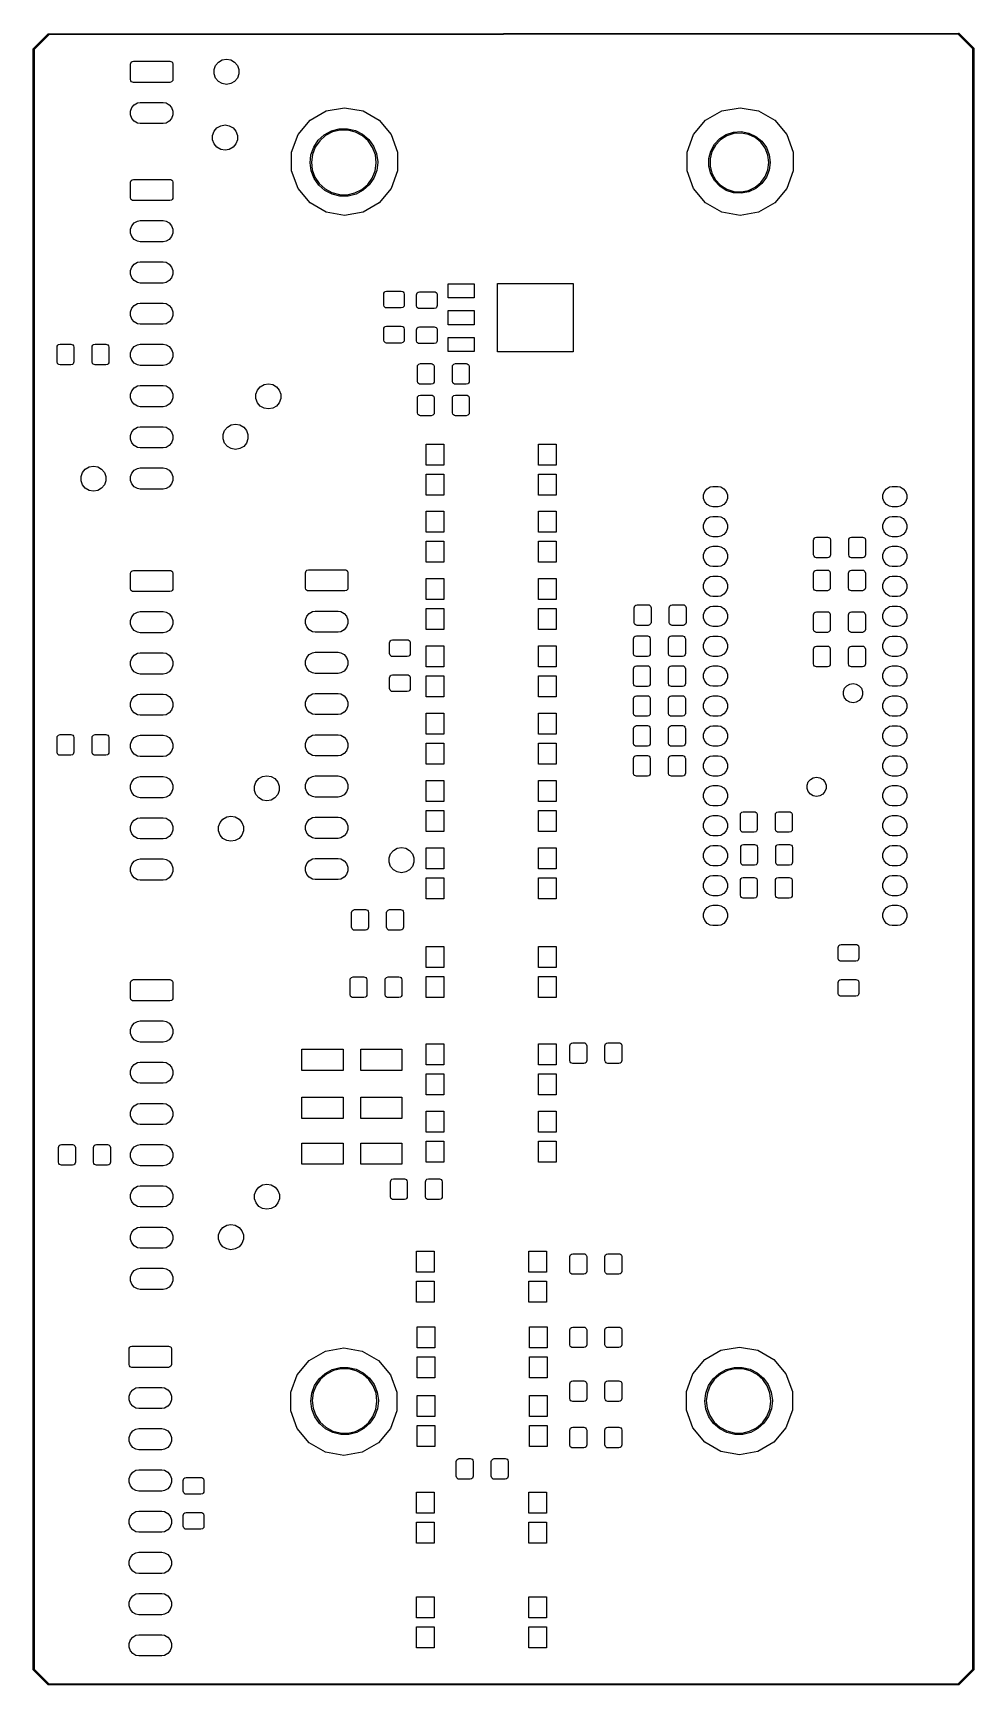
# Model space of a CAD drawing. Extents: x 81 to 161, y -172 to -32.
import ezdxf

# ---------------------------------------------------------------- set-up
doc = ezdxf.new("R2010")
doc.units = 0
doc.header["$MEASUREMENT"] = 0
doc.layers.add('BLACK', color=7, linetype='CONTINUOUS')

msp = doc.modelspace()

# ---------------------------------------------------------------- linework, layer by layer
at = {"layer": 'BLACK', "linetype": 'CONTINUOUS'}
for p, q in [((81.5002, -33.2371), (82.7671, -31.9702)), ((82.8247, -32.054), (81.584, -33.2947)), ((82.7671, -31.9702), (82.7713, -31.9651)), ((82.7713, -31.9651), (82.7771, -31.9618)), ((82.7771, -31.9618), (82.7825, -31.958)), ((82.7825, -31.958), (82.7847, -31.9574)), ((82.7847, -31.9574), (82.7866, -31.9563)), ((82.7866, -31.9563), (82.7931, -31.9551)), ((82.7931, -31.9551), (82.7996, -31.9534)), ((82.7996, -31.9534), (82.8062, -31.954)), ((82.8062, -31.954), (160.081, -31.8905)), ((160.063, -31.9905), (82.8247, -32.054)), ((161.303, -33.2312), (160.063, -31.9905)), ((160.081, -31.8905), (160.088, -31.8899)), ((160.088, -31.8899), (160.094, -31.8916)), ((160.094, -31.8916), (160.101, -31.8928)), ((160.101, -31.8928), (160.103, -31.8939)), ((160.103, -31.8939), (160.105, -31.8945)), ((160.105, -31.8945), (160.11, -31.8983)), ((160.11, -31.8983), (160.116, -31.9016)), ((160.116, -31.9016), (160.12, -31.9067)), ((160.12, -31.9067), (161.387, -33.1736)), ((81.4834, -33.2696), (81.4851, -33.2632)), ((81.484, -33.2762), (81.4834, -33.2696)), ((81.484, -170.813), (81.484, -33.2762)), ((81.4851, -33.2632), (81.4863, -33.2566)), ((81.4863, -33.2566), (81.4874, -33.2547)), ((81.4874, -33.2547), (81.488, -33.2525)), ((81.488, -33.2525), (81.4918, -33.2471)), ((81.4918, -33.2471), (81.4951, -33.2414)), ((81.4951, -33.2414), (81.5002, -33.2371)), ((81.584, -33.2947), (81.584, -170.794)), ((161.304, -170.794), (161.303, -33.2312)), ((161.387, -33.1736), (161.392, -33.1779)), ((161.392, -33.1779), (161.396, -33.1836)), ((161.396, -33.1836), (161.4, -33.189)), ((161.4, -33.189), (161.4, -33.1912)), ((161.4, -33.1912), (161.401, -33.1931)), ((161.401, -33.1931), (161.402, -33.1997)), ((161.402, -33.1997), (161.404, -33.2061)), ((161.404, -33.2061), (161.403, -33.2127)), ((161.403, -33.2127), (161.403, -170.813)), ((89.767, -34.529), (89.7821, -34.4435)), ((89.767, -35.829), (89.767, -34.529)), ((89.7821, -34.4435), (89.8255, -34.3683)), ((89.8255, -34.3683), (89.892, -34.3125)), ((89.892, -34.3125), (90.017, -34.279)), ((90.017, -34.279), (93.117, -34.279)), ((93.117, -34.279), (93.2025, -34.2941)), ((93.2025, -34.2941), (93.2777, -34.3375)), ((93.2777, -34.3375), (93.3335, -34.404)), ((93.3335, -34.404), (93.367, -34.529)), ((93.367, -34.529), (93.367, -35.829)), ((96.8633, -34.9932), (96.9904, -34.644)), ((96.8633, -35.3648), (96.8633, -34.9932)), ((96.9904, -34.644), (97.2292, -34.3593)), ((97.2292, -34.3593), (97.551, -34.1735)), ((97.551, -34.1735), (97.917, -34.109)), ((97.917, -34.109), (98.283, -34.1735)), ((98.283, -34.1735), (98.6048, -34.3593)), ((98.6048, -34.3593), (98.8436, -34.644)), ((98.8436, -34.644), (98.9707, -34.9932)), ((98.9707, -34.9932), (98.9707, -35.3648)), ((89.8005, -35.954), (89.767, -35.829)), ((89.8563, -36.0205), (89.8005, -35.954)), ((89.9315, -36.0639), (89.8563, -36.0205)), ((90.017, -36.079), (89.9315, -36.0639)), ((93.117, -36.079), (90.017, -36.079)), ((93.242, -36.0455), (93.117, -36.079)), ((93.3085, -35.9897), (93.242, -36.0455)), ((93.3519, -35.9145), (93.3085, -35.9897)), ((93.367, -35.829), (93.3519, -35.9145)), ((96.9904, -35.714), (96.8633, -35.3648)), ((97.2292, -35.9987), (96.9904, -35.714)), ((97.551, -36.1845), (97.2292, -35.9987)), ((97.917, -36.249), (97.551, -36.1845)), ((98.283, -36.1845), (97.917, -36.249)), ((98.6048, -35.9987), (98.283, -36.1845)), ((98.8436, -35.714), (98.6048, -35.9987)), ((98.9707, -35.3648), (98.8436, -35.714)), ((90.0796, -37.9789), (90.3544, -37.8202)), ((90.3544, -37.8202), (90.5883, -37.779)), ((90.5883, -37.779), (92.5457, -37.779)), ((92.5457, -37.779), (92.7796, -37.8202)), ((92.7796, -37.8202), (93.0544, -37.9789)), ((89.767, -38.5203), (89.8756, -38.2221)), ((89.767, -38.8377), (89.767, -38.5203)), ((89.8756, -39.1359), (89.767, -38.8377)), ((89.8756, -38.2221), (90.0796, -37.9789)), ((90.0796, -39.3791), (89.8756, -39.1359)), ((93.0544, -37.9789), (93.2584, -38.2221)), ((93.2584, -39.1359), (93.0544, -39.3791)), ((93.2584, -38.2221), (93.367, -38.5203)), ((93.367, -38.8377), (93.2584, -39.1359)), ((93.367, -38.5203), (93.367, -38.8377)), ((105.013, -39.2986), (106.387, -38.5052)), ((106.387, -38.5052), (107.95, -38.2296)), ((107.95, -38.2296), (109.513, -38.5052)), ((109.513, -38.5052), (110.887, -39.2986)), ((138.604, -39.2986), (139.979, -38.5052)), ((139.979, -38.5052), (141.541, -38.2296)), ((141.541, -38.2296), (143.104, -38.5052)), ((143.104, -38.5052), (144.479, -39.2986)), ((90.3544, -39.5378), (90.0796, -39.3791)), ((90.5883, -39.579), (90.3544, -39.5378)), ((92.5457, -39.579), (90.5883, -39.579)), ((92.7796, -39.5378), (92.5457, -39.579)), ((93.0544, -39.3791), (92.7796, -39.5378)), ((96.7363, -40.5812), (96.8634, -40.232)), ((96.7363, -40.9528), (96.7363, -40.5812)), ((96.8634, -40.232), (97.1022, -39.9473)), ((97.1022, -39.9473), (97.424, -39.7615)), ((97.424, -39.7615), (97.79, -39.697)), ((97.79, -39.697), (98.156, -39.7615)), ((98.156, -39.7615), (98.4778, -39.9473)), ((98.4778, -39.9473), (98.7166, -40.232)), ((98.7166, -40.232), (98.8437, -40.5812)), ((98.8437, -40.5812), (98.8437, -40.9528)), ((103.45, -42.0055), (103.993, -40.5143)), ((103.993, -40.5143), (105.013, -39.2986)), ((105.71, -40.9951), (106.221, -40.5301)), ((106.338, -40.595), (105.839, -41.0302)), ((106.221, -40.5301), (106.828, -40.2004)), ((106.926, -40.2913), (106.338, -40.595)), ((106.828, -40.2004), (107.496, -40.0251)), ((107.57, -40.1368), (106.926, -40.2913)), ((107.496, -40.0251), (108.187, -40.0143)), ((108.232, -40.1402), (107.57, -40.1368)), ((108.187, -40.0143), (108.861, -40.1685)), ((108.874, -40.3015), (108.232, -40.1402)), ((108.861, -40.1685), (109.478, -40.4789)), ((109.459, -40.6113), (108.874, -40.3015)), ((109.953, -41.0518), (109.459, -40.6113)), ((109.478, -40.4789), (110.003, -40.9276)), ((110.887, -39.2986), (111.907, -40.5143)), ((111.907, -40.5143), (112.45, -42.0055)), ((137.041, -42.0055), (137.584, -40.5143)), ((137.584, -40.5143), (138.604, -39.2986)), ((139.806, -40.8544), (140.361, -40.5021)), ((140.412, -40.6107), (139.883, -40.9468)), ((140.361, -40.5021), (140.987, -40.299)), ((141.009, -40.4168), (140.412, -40.6107)), ((140.987, -40.299), (141.643, -40.2577)), ((141.635, -40.3774), (141.009, -40.4168)), ((142.251, -40.495), (141.635, -40.3774)), ((141.643, -40.2577), (142.288, -40.3809)), ((142.819, -40.7621), (142.251, -40.495)), ((142.288, -40.3809), (142.883, -40.6608)), ((142.883, -40.6608), (143.39, -41.0798)), ((144.479, -39.2986), (145.499, -40.5143)), ((145.499, -40.5143), (146.041, -42.0055)), ((96.8634, -41.302), (96.7363, -40.9528)), ((97.1022, -41.5867), (96.8634, -41.302)), ((97.424, -41.7725), (97.1022, -41.5867)), ((97.79, -41.837), (97.424, -41.7725)), ((98.156, -41.7725), (97.79, -41.837)), ((98.4778, -41.5867), (98.156, -41.7725)), ((98.7166, -41.302), (98.4778, -41.5867)), ((98.8437, -40.9528), (98.7166, -41.302)), ((103.45, -43.5925), (103.45, -42.0055)), ((105.087, -42.2174), (105.324, -41.5686)), ((105.458, -41.5719), (105.218, -42.1888)), ((105.324, -41.5686), (105.71, -40.9951)), ((105.839, -41.0302), (105.458, -41.5719)), ((110.328, -41.5974), (109.953, -41.0518)), ((110.003, -40.9276), (110.406, -41.4887)), ((110.562, -42.2167), (110.328, -41.5974)), ((110.406, -41.4887), (110.664, -42.1298)), ((112.45, -42.0055), (112.45, -43.5925)), ((137.041, -43.5925), (137.041, -42.0055)), ((138.876, -42.5465), (139.04, -41.9097)), ((139.151, -41.9539), (138.995, -42.5615)), ((139.04, -41.9097), (139.356, -41.3336)), ((139.453, -41.4041), (139.151, -41.9539)), ((139.356, -41.3336), (139.806, -40.8544)), ((139.883, -40.9468), (139.453, -41.4041)), ((143.302, -41.162), (142.819, -40.7621)), ((143.671, -41.6695), (143.302, -41.162)), ((143.39, -41.0798), (143.776, -41.6117)), ((143.902, -42.2528), (143.671, -41.6695)), ((143.776, -41.6117), (144.018, -42.2229)), ((146.041, -42.0055), (146.041, -43.5925)), ((105.011, -42.9041), (105.087, -42.2174)), ((105.101, -43.5891), (105.011, -42.9041)), ((105.218, -42.1888), (105.131, -42.8452)), ((105.131, -42.8452), (105.204, -43.5032)), ((110.548, -43.5872), (110.641, -42.9317)), ((110.642, -42.874), (110.562, -42.2167)), ((110.641, -42.9317), (110.642, -42.874)), ((110.664, -42.1298), (110.761, -42.8138)), ((110.762, -42.874), (110.679, -43.5599)), ((110.761, -42.8138), (110.762, -42.874)), ((138.876, -43.2039), (138.876, -42.5465)), ((139.04, -43.8406), (138.876, -43.2039)), ((138.995, -42.5615), (138.995, -43.1888)), ((138.995, -43.1888), (139.151, -43.7965)), ((143.981, -42.8752), (143.902, -42.2528)), ((143.902, -43.4976), (143.981, -42.8752)), ((144.018, -42.2229), (144.101, -42.8752)), ((144.101, -42.8752), (144.018, -43.5274)), ((89.767, -44.562), (89.7821, -44.4765)), ((89.767, -45.862), (89.767, -44.562)), ((89.7821, -44.4765), (89.8255, -44.4013)), ((89.8255, -44.4013), (89.892, -44.3455)), ((89.892, -44.3455), (90.017, -44.312)), ((90.017, -44.312), (93.117, -44.312)), ((93.117, -44.312), (93.2025, -44.3271)), ((93.2025, -44.3271), (93.2777, -44.3705)), ((93.2777, -44.3705), (93.3335, -44.437)), ((93.3335, -44.437), (93.367, -44.562)), ((93.367, -44.562), (93.367, -45.862)), ((103.993, -45.0837), (103.45, -43.5925)), ((105.352, -44.2329), (105.101, -43.5891)), ((105.204, -43.5032), (105.431, -44.125)), ((105.75, -44.7981), (105.352, -44.2329)), ((105.431, -44.125), (105.801, -44.6745)), ((106.27, -45.2523), (105.75, -44.7981)), ((105.801, -44.6745), (106.29, -45.1201)), ((109.411, -45.1692), (109.915, -44.7392)), ((110.043, -44.7756), (109.528, -45.2353)), ((109.915, -44.7392), (110.301, -44.2015)), ((110.435, -44.2062), (110.043, -44.7756)), ((110.301, -44.2015), (110.548, -43.5872)), ((110.679, -43.5599), (110.435, -44.2062)), ((112.45, -43.5925), (111.907, -45.0837)), ((137.584, -45.0837), (137.041, -43.5925)), ((139.356, -44.4167), (139.04, -43.8406)), ((139.151, -43.7965), (139.453, -44.3462)), ((139.806, -44.896), (139.356, -44.4167)), ((139.453, -44.3462), (139.883, -44.8035)), ((139.883, -44.8035), (140.412, -45.1396)), ((142.819, -44.9882), (143.302, -44.5884)), ((143.39, -44.6705), (142.883, -45.0896)), ((143.302, -44.5884), (143.671, -44.0808)), ((143.776, -44.1386), (143.39, -44.6705)), ((143.671, -44.0808), (143.902, -43.4976)), ((144.018, -43.5274), (143.776, -44.1386)), ((146.041, -43.5925), (145.499, -45.0837)), ((89.8005, -45.987), (89.767, -45.862)), ((89.8563, -46.0535), (89.8005, -45.987)), ((89.9315, -46.0969), (89.8563, -46.0535)), ((90.017, -46.112), (89.9315, -46.0969)), ((93.117, -46.112), (90.017, -46.112)), ((93.242, -46.0785), (93.117, -46.112)), ((93.3085, -46.0227), (93.242, -46.0785)), ((93.3519, -45.9475), (93.3085, -46.0227)), ((93.367, -45.862), (93.3519, -45.9475)), ((105.013, -46.2994), (103.993, -45.0837)), ((106.884, -45.5692), (106.27, -45.2523)), ((106.29, -45.1201), (106.872, -45.436)), ((106.872, -45.436), (107.513, -45.604)), ((107.556, -45.7305), (106.884, -45.5692)), ((107.513, -45.604), (108.175, -45.6144)), ((108.247, -45.7269), (107.556, -45.7305)), ((108.175, -45.6144), (108.82, -45.4666)), ((108.917, -45.5586), (108.247, -45.7269)), ((108.82, -45.4666), (109.411, -45.1692)), ((109.528, -45.2353), (108.917, -45.5586)), ((111.907, -45.0837), (110.887, -46.2994)), ((138.604, -46.2994), (137.584, -45.0837)), ((140.361, -45.2482), (139.806, -44.896)), ((140.987, -45.4514), (140.361, -45.2482)), ((140.412, -45.1396), (141.009, -45.3335)), ((141.643, -45.4927), (140.987, -45.4514)), ((141.009, -45.3335), (141.635, -45.3729)), ((141.635, -45.3729), (142.251, -45.2553)), ((142.288, -45.3695), (141.643, -45.4927)), ((142.251, -45.2553), (142.819, -44.9882)), ((142.883, -45.0896), (142.288, -45.3695)), ((145.499, -45.0837), (144.479, -46.2994)), ((106.387, -47.0928), (105.013, -46.2994)), ((107.95, -47.3684), (106.387, -47.0928)), ((109.513, -47.0928), (107.95, -47.3684)), ((110.887, -46.2994), (109.513, -47.0928)), ((139.979, -47.0928), (138.604, -46.2994)), ((141.541, -47.3684), (139.979, -47.0928)), ((143.104, -47.0928), (141.541, -47.3684)), ((144.479, -46.2994), (143.104, -47.0928)), ((89.767, -48.5533), (89.8756, -48.2551)), ((89.767, -48.8707), (89.767, -48.5533)), ((89.8756, -49.1689), (89.767, -48.8707)), ((89.8756, -48.2551), (90.0796, -48.0119)), ((90.0796, -48.0119), (90.3544, -47.8532)), ((90.3544, -47.8532), (90.5883, -47.812)), ((90.5883, -47.812), (92.5457, -47.812)), ((92.5457, -47.812), (92.7796, -47.8532)), ((92.7796, -47.8532), (93.0544, -48.0119)), ((93.0544, -48.0119), (93.2584, -48.2551)), ((93.2584, -48.2551), (93.367, -48.5533)), ((93.367, -48.8707), (93.2584, -49.1689)), ((93.367, -48.5533), (93.367, -48.8707)), ((90.0796, -49.4121), (89.8756, -49.1689)), ((90.3544, -49.5708), (90.0796, -49.4121)), ((90.5883, -49.612), (90.3544, -49.5708)), ((92.5457, -49.612), (90.5883, -49.612)), ((92.7796, -49.5708), (92.5457, -49.612)), ((93.0544, -49.4121), (92.7796, -49.5708)), ((93.2584, -49.1689), (93.0544, -49.4121)), ((89.767, -52.0533), (89.8756, -51.7551)), ((89.8756, -51.7551), (90.0796, -51.5119)), ((90.0796, -51.5119), (90.3544, -51.3532)), ((90.3544, -51.3532), (90.5883, -51.312)), ((90.5883, -51.312), (92.5457, -51.312)), ((92.5457, -51.312), (92.7796, -51.3532)), ((92.7796, -51.3532), (93.0544, -51.5119)), ((93.0544, -51.5119), (93.2584, -51.7551)), ((93.2584, -51.7551), (93.367, -52.0533)), ((89.767, -52.3707), (89.767, -52.0533)), ((89.8756, -52.6689), (89.767, -52.3707)), ((90.0796, -52.9121), (89.8756, -52.6689)), ((90.3544, -53.0708), (90.0796, -52.9121)), ((90.5883, -53.112), (90.3544, -53.0708)), ((92.5457, -53.112), (90.5883, -53.112)), ((92.7796, -53.0708), (92.5457, -53.112)), ((93.0544, -52.9121), (92.7796, -53.0708)), ((93.2584, -52.6689), (93.0544, -52.9121)), ((93.367, -52.3707), (93.2584, -52.6689)), ((93.367, -52.0533), (93.367, -52.3707)), ((116.747, -54.3785), (116.747, -53.1785)), ((116.747, -53.1785), (118.947, -53.1785)), ((118.947, -53.1785), (118.947, -54.3785)), ((120.947, -58.9585), (120.947, -53.1585)), ((120.947, -53.1585), (127.347, -53.1585)), ((127.347, -53.1585), (127.347, -58.9585)), ((111.266, -54.057), (111.281, -53.9715)), ((111.266, -54.982), (111.266, -54.057)), ((111.281, -53.9715), (111.324, -53.8963)), ((111.324, -53.8963), (111.391, -53.8405)), ((111.391, -53.8405), (111.516, -53.807)), ((111.516, -53.807), (112.766, -53.807)), ((112.766, -53.807), (112.852, -53.8221)), ((112.852, -53.8221), (112.927, -53.8655)), ((112.927, -53.8655), (112.983, -53.932)), ((112.983, -53.932), (113.016, -54.057)), ((113.016, -54.057), (113.016, -54.982)), ((114.06, -54.1085), (114.075, -54.023)), ((114.06, -55.0335), (114.06, -54.1085)), ((114.075, -54.023), (114.118, -53.9479)), ((114.118, -53.9479), (114.185, -53.892)), ((114.185, -53.892), (114.31, -53.8585)), ((114.31, -53.8585), (115.56, -53.8585)), ((115.56, -53.8585), (115.646, -53.8736)), ((115.646, -53.8736), (115.721, -53.917)), ((115.721, -53.917), (115.777, -53.9835)), ((115.777, -53.9835), (115.81, -54.1085)), ((115.81, -54.1085), (115.81, -55.0335)), ((118.947, -54.3785), (116.747, -54.3785)), ((89.767, -55.5533), (89.8756, -55.2551)), ((89.767, -55.8707), (89.767, -55.5533)), ((89.8756, -56.1689), (89.767, -55.8707)), ((89.8756, -55.2551), (90.0796, -55.0119)), ((90.0796, -55.0119), (90.3544, -54.8532)), ((90.3544, -54.8532), (90.5883, -54.812)), ((90.5883, -54.812), (92.5457, -54.812)), ((92.5457, -54.812), (92.7796, -54.8532)), ((92.7796, -54.8532), (93.0544, -55.0119)), ((93.0544, -55.0119), (93.2584, -55.2551)), ((93.2584, -55.2551), (93.367, -55.5533)), ((93.367, -55.8707), (93.2584, -56.1689)), ((93.367, -55.5533), (93.367, -55.8707)), ((111.299, -55.107), (111.266, -54.982)), ((111.355, -55.1735), (111.299, -55.107)), ((111.43, -55.2169), (111.355, -55.1735)), ((111.516, -55.232), (111.43, -55.2169)), ((112.766, -55.232), (111.516, -55.232)), ((112.891, -55.1985), (112.766, -55.232)), ((112.958, -55.1427), (112.891, -55.1985)), ((113.001, -55.0675), (112.958, -55.1427)), ((113.016, -54.982), (113.001, -55.0675)), ((114.093, -55.1585), (114.06, -55.0335)), ((114.149, -55.2251), (114.093, -55.1585)), ((114.224, -55.2685), (114.149, -55.2251)), ((114.31, -55.2835), (114.224, -55.2685)), ((115.56, -55.2835), (114.31, -55.2835)), ((115.685, -55.2501), (115.56, -55.2835)), ((115.752, -55.1942), (115.685, -55.2501)), ((115.795, -55.1191), (115.752, -55.1942)), ((115.81, -55.0335), (115.795, -55.1191)), ((116.747, -56.6585), (116.747, -55.4585)), ((116.747, -55.4585), (118.947, -55.4585)), ((118.947, -55.4585), (118.947, -56.6585)), ((90.0796, -56.4121), (89.8756, -56.1689)), ((90.3544, -56.5708), (90.0796, -56.4121)), ((90.5883, -56.612), (90.3544, -56.5708)), ((92.5457, -56.612), (90.5883, -56.612)), ((92.7796, -56.5708), (92.5457, -56.612)), ((93.0544, -56.4121), (92.7796, -56.5708)), ((93.2584, -56.1689), (93.0544, -56.4121)), ((111.266, -57.032), (111.281, -56.9465)), ((111.266, -57.957), (111.266, -57.032)), ((111.281, -56.9465), (111.324, -56.8713)), ((111.324, -56.8713), (111.391, -56.8155)), ((111.391, -56.8155), (111.516, -56.782)), ((111.516, -56.782), (112.766, -56.782)), ((112.766, -56.782), (112.852, -56.7971)), ((112.852, -56.7971), (112.927, -56.8405)), ((112.927, -56.8405), (112.983, -56.907)), ((112.983, -56.907), (113.016, -57.032)), ((113.016, -57.032), (113.016, -57.957)), ((114.06, -57.0835), (114.075, -56.998)), ((114.06, -58.0085), (114.06, -57.0835)), ((114.075, -56.998), (114.118, -56.9229)), ((114.118, -56.9229), (114.185, -56.867)), ((114.185, -56.867), (114.31, -56.8335)), ((114.31, -56.8335), (115.56, -56.8335)), ((115.56, -56.8335), (115.646, -56.8486)), ((115.646, -56.8486), (115.721, -56.892)), ((115.721, -56.892), (115.777, -56.9585)), ((115.777, -56.9585), (115.81, -57.0835)), ((115.81, -57.0835), (115.81, -58.0085)), ((118.947, -56.6585), (116.747, -56.6585)), ((83.525, -58.557), (83.5401, -58.4715)), ((83.525, -59.807), (83.525, -58.557)), ((83.5401, -58.4715), (83.5835, -58.3963)), ((83.5835, -58.3963), (83.65, -58.3405)), ((83.65, -58.3405), (83.775, -58.307)), ((83.775, -58.307), (84.7, -58.307)), ((84.7, -58.307), (84.7855, -58.3221)), ((84.7855, -58.3221), (84.8607, -58.3655)), ((84.8607, -58.3655), (84.9165, -58.432)), ((84.9165, -58.432), (84.95, -58.557)), ((84.95, -58.557), (84.95, -59.807)), ((86.5, -58.557), (86.5151, -58.4715)), ((86.5, -59.807), (86.5, -58.557)), ((86.5151, -58.4715), (86.5585, -58.3963)), ((86.5585, -58.3963), (86.625, -58.3405)), ((86.625, -58.3405), (86.75, -58.307)), ((86.75, -58.307), (87.675, -58.307)), ((87.675, -58.307), (87.7605, -58.3221)), ((87.7605, -58.3221), (87.8357, -58.3655)), ((87.8357, -58.3655), (87.8915, -58.432)), ((87.8915, -58.432), (87.925, -58.557)), ((87.925, -58.557), (87.925, -59.807)), ((89.767, -59.0533), (89.8756, -58.7551)), ((89.8756, -58.7551), (90.0796, -58.5119)), ((90.0796, -58.5119), (90.3544, -58.3532)), ((90.3544, -58.3532), (90.5883, -58.312)), ((90.5883, -58.312), (92.5457, -58.312)), ((92.5457, -58.312), (92.7796, -58.3532)), ((92.7796, -58.3532), (93.0544, -58.5119)), ((93.0544, -58.5119), (93.2584, -58.7551)), ((93.2584, -58.7551), (93.367, -59.0533)), ((111.299, -58.082), (111.266, -57.957)), ((111.355, -58.1485), (111.299, -58.082)), ((111.43, -58.1919), (111.355, -58.1485)), ((111.516, -58.207), (111.43, -58.1919)), ((112.766, -58.207), (111.516, -58.207)), ((112.891, -58.1735), (112.766, -58.207)), ((112.958, -58.1177), (112.891, -58.1735)), ((113.001, -58.0425), (112.958, -58.1177)), ((113.016, -57.957), (113.001, -58.0425)), ((114.093, -58.1335), (114.06, -58.0085)), ((114.149, -58.2001), (114.093, -58.1335)), ((114.224, -58.2435), (114.149, -58.2001)), ((114.31, -58.2585), (114.224, -58.2435)), ((115.56, -58.2585), (114.31, -58.2585)), ((115.685, -58.2251), (115.56, -58.2585)), ((115.752, -58.1692), (115.685, -58.2251)), ((115.795, -58.0941), (115.752, -58.1692)), ((115.81, -58.0085), (115.795, -58.0941)), ((116.747, -58.9385), (116.747, -57.7385)), ((116.747, -57.7385), (118.947, -57.7385)), ((118.947, -57.7385), (118.947, -58.9385)), ((83.5585, -59.932), (83.525, -59.807)), ((83.6143, -59.9985), (83.5585, -59.932)), ((83.6895, -60.0419), (83.6143, -59.9985)), ((83.775, -60.057), (83.6895, -60.0419)), ((84.7, -60.057), (83.775, -60.057)), ((84.825, -60.0235), (84.7, -60.057)), ((84.8915, -59.9677), (84.825, -60.0235)), ((84.9349, -59.8925), (84.8915, -59.9677)), ((84.95, -59.807), (84.9349, -59.8925)), ((86.5335, -59.932), (86.5, -59.807)), ((86.5893, -59.9985), (86.5335, -59.932)), ((86.6645, -60.0419), (86.5893, -59.9985)), ((86.75, -60.057), (86.6645, -60.0419)), ((87.675, -60.057), (86.75, -60.057)), ((87.8, -60.0235), (87.675, -60.057)), ((87.8665, -59.9677), (87.8, -60.0235)), ((87.9099, -59.8925), (87.8665, -59.9677)), ((87.925, -59.807), (87.9099, -59.8925)), ((89.767, -59.3707), (89.767, -59.0533)), ((89.8756, -59.6689), (89.767, -59.3707)), ((90.0796, -59.9121), (89.8756, -59.6689)), ((90.3544, -60.0708), (90.0796, -59.9121)), ((90.5883, -60.112), (90.3544, -60.0708)), ((92.5457, -60.112), (90.5883, -60.112)), ((92.7796, -60.0708), (92.5457, -60.112)), ((93.0544, -59.9121), (92.7796, -60.0708)), ((93.2584, -59.6689), (93.0544, -59.9121)), ((93.367, -59.3707), (93.2584, -59.6689)), ((93.367, -59.0533), (93.367, -59.3707)), ((114.132, -60.208), (114.147, -60.1225)), ((114.132, -61.458), (114.132, -60.208)), ((114.147, -60.1225), (114.19, -60.0473)), ((114.19, -60.0473), (114.257, -59.9915)), ((114.257, -59.9915), (114.382, -59.958)), ((114.382, -59.958), (115.307, -59.958)), ((115.307, -59.958), (115.393, -59.9731)), ((115.393, -59.9731), (115.468, -60.0165)), ((115.468, -60.0165), (115.524, -60.083)), ((115.524, -60.083), (115.557, -60.208)), ((115.557, -60.208), (115.557, -61.458)), ((118.947, -58.9385), (116.747, -58.9385)), ((117.107, -60.208), (117.122, -60.1225)), ((117.107, -61.458), (117.107, -60.208)), ((117.122, -60.1225), (117.165, -60.0473)), ((117.165, -60.0473), (117.232, -59.9915)), ((117.232, -59.9915), (117.357, -59.958)), ((117.357, -59.958), (118.282, -59.958)), ((118.282, -59.958), (118.368, -59.9731)), ((118.368, -59.9731), (118.443, -60.0165)), ((118.443, -60.0165), (118.499, -60.083)), ((118.499, -60.083), (118.532, -60.208)), ((118.532, -60.208), (118.532, -61.458)), ((127.347, -58.9585), (120.947, -58.9585)), ((101.107, -61.7325), (101.473, -61.668)), ((101.473, -61.668), (101.839, -61.7325)), ((114.165, -61.583), (114.132, -61.458)), ((114.221, -61.6495), (114.165, -61.583)), ((114.296, -61.6929), (114.221, -61.6495)), ((114.382, -61.708), (114.296, -61.6929)), ((115.307, -61.708), (114.382, -61.708)), ((115.432, -61.6745), (115.307, -61.708)), ((115.499, -61.6187), (115.432, -61.6745)), ((115.542, -61.5435), (115.499, -61.6187)), ((115.557, -61.458), (115.542, -61.5435)), ((117.14, -61.583), (117.107, -61.458)), ((117.196, -61.6495), (117.14, -61.583)), ((117.271, -61.6929), (117.196, -61.6495)), ((117.357, -61.708), (117.271, -61.6929)), ((118.282, -61.708), (117.357, -61.708)), ((118.407, -61.6745), (118.282, -61.708)), ((118.474, -61.6187), (118.407, -61.6745)), ((118.517, -61.5435), (118.474, -61.6187)), ((118.532, -61.458), (118.517, -61.5435)), ((89.767, -62.5533), (89.8756, -62.2551)), ((89.767, -62.8707), (89.767, -62.5533)), ((89.8756, -63.1689), (89.767, -62.8707)), ((89.8756, -62.2551), (90.0796, -62.0119)), ((90.0796, -62.0119), (90.3544, -61.8532)), ((90.3544, -61.8532), (90.5883, -61.812)), ((90.5883, -61.812), (92.5457, -61.812)), ((92.5457, -61.812), (92.7796, -61.8532)), ((92.7796, -61.8532), (93.0544, -62.0119)), ((93.0544, -62.0119), (93.2584, -62.2551)), ((93.2584, -62.2551), (93.367, -62.5533)), ((93.367, -62.8707), (93.2584, -63.1689)), ((93.367, -62.5533), (93.367, -62.8707)), ((100.419, -62.5522), (100.546, -62.203)), ((100.419, -62.9238), (100.419, -62.5522)), ((100.546, -63.273), (100.419, -62.9238)), ((100.546, -62.203), (100.785, -61.9183)), ((100.785, -61.9183), (101.107, -61.7325)), ((101.839, -61.7325), (102.161, -61.9183)), ((102.161, -61.9183), (102.4, -62.203)), ((102.4, -62.203), (102.527, -62.5522)), ((102.527, -62.9238), (102.4, -63.273)), ((102.527, -62.5522), (102.527, -62.9238)), ((114.132, -62.875), (114.147, -62.7895)), ((114.132, -64.125), (114.132, -62.875)), ((114.147, -62.7895), (114.19, -62.7143)), ((114.19, -62.7143), (114.257, -62.6585)), ((114.257, -62.6585), (114.382, -62.625)), ((114.382, -62.625), (115.307, -62.625)), ((115.307, -62.625), (115.393, -62.6401)), ((115.393, -62.6401), (115.468, -62.6835)), ((115.468, -62.6835), (115.524, -62.75)), ((115.524, -62.75), (115.557, -62.875)), ((115.557, -62.875), (115.557, -64.125)), ((117.107, -62.875), (117.122, -62.7895)), ((117.107, -64.125), (117.107, -62.875)), ((117.122, -62.7895), (117.165, -62.7143)), ((117.165, -62.7143), (117.232, -62.6585)), ((117.232, -62.6585), (117.357, -62.625)), ((117.357, -62.625), (118.282, -62.625)), ((118.282, -62.625), (118.368, -62.6401)), ((118.368, -62.6401), (118.443, -62.6835)), ((118.443, -62.6835), (118.499, -62.75)), ((118.499, -62.75), (118.532, -62.875)), ((118.532, -62.875), (118.532, -64.125)), ((90.0796, -63.4121), (89.8756, -63.1689)), ((90.3544, -63.5708), (90.0796, -63.4121)), ((90.5883, -63.612), (90.3544, -63.5708)), ((92.5457, -63.612), (90.5883, -63.612)), ((92.7796, -63.5708), (92.5457, -63.612)), ((93.0544, -63.4121), (92.7796, -63.5708)), ((93.2584, -63.1689), (93.0544, -63.4121)), ((100.785, -63.5577), (100.546, -63.273)), ((101.107, -63.7435), (100.785, -63.5577)), ((101.473, -63.808), (101.107, -63.7435)), ((101.839, -63.7435), (101.473, -63.808)), ((102.161, -63.5577), (101.839, -63.7435)), ((102.4, -63.273), (102.161, -63.5577)), ((114.165, -64.25), (114.132, -64.125)), ((114.221, -64.3165), (114.165, -64.25)), ((114.296, -64.3599), (114.221, -64.3165)), ((114.382, -64.375), (114.296, -64.3599)), ((115.307, -64.375), (114.382, -64.375)), ((115.432, -64.3415), (115.307, -64.375)), ((115.499, -64.2857), (115.432, -64.3415)), ((115.542, -64.2105), (115.499, -64.2857)), ((115.557, -64.125), (115.542, -64.2105)), ((117.14, -64.25), (117.107, -64.125)), ((117.196, -64.3165), (117.14, -64.25)), ((117.271, -64.3599), (117.196, -64.3165)), ((117.357, -64.375), (117.271, -64.3599)), ((118.282, -64.375), (117.357, -64.375)), ((118.407, -64.3415), (118.282, -64.375)), ((118.474, -64.2857), (118.407, -64.3415)), ((118.517, -64.2105), (118.474, -64.2857)), ((118.532, -64.125), (118.517, -64.2105)), ((89.767, -66.0533), (89.8756, -65.7551)), ((89.8756, -65.7551), (90.0796, -65.5119)), ((90.0796, -65.5119), (90.3544, -65.3532)), ((90.3544, -65.3532), (90.5883, -65.312)), ((90.5883, -65.312), (92.5457, -65.312)), ((92.5457, -65.312), (92.7796, -65.3532)), ((92.7796, -65.3532), (93.0544, -65.5119)), ((93.0544, -65.5119), (93.2584, -65.7551)), ((93.2584, -65.7551), (93.367, -66.0533)), ((97.6333, -65.9812), (97.7604, -65.632)), ((97.7604, -65.632), (97.9992, -65.3473)), ((97.9992, -65.3473), (98.321, -65.1615)), ((98.321, -65.1615), (98.687, -65.097)), ((98.687, -65.097), (99.053, -65.1615)), ((99.053, -65.1615), (99.3748, -65.3473)), ((99.3748, -65.3473), (99.6136, -65.632)), ((99.6136, -65.632), (99.7407, -65.9812)), ((89.767, -66.3707), (89.767, -66.0533)), ((89.8756, -66.6689), (89.767, -66.3707)), ((90.0796, -66.9121), (89.8756, -66.6689)), ((90.3544, -67.0708), (90.0796, -66.9121)), ((90.5883, -67.112), (90.3544, -67.0708)), ((92.5457, -67.112), (90.5883, -67.112)), ((92.7796, -67.0708), (92.5457, -67.112)), ((93.0544, -66.9121), (92.7796, -67.0708)), ((93.2584, -66.6689), (93.0544, -66.9121)), ((93.367, -66.3707), (93.2584, -66.6689)), ((93.367, -66.0533), (93.367, -66.3707)), ((97.6333, -66.3528), (97.6333, -65.9812)), ((97.7604, -66.702), (97.6333, -66.3528)), ((97.9992, -66.9867), (97.7604, -66.702)), ((98.321, -67.1725), (97.9992, -66.9867)), ((98.687, -67.237), (98.321, -67.1725)), ((99.053, -67.1725), (98.687, -67.237)), ((99.3748, -66.9867), (99.053, -67.1725)), ((99.6136, -66.702), (99.3748, -66.9867)), ((99.7407, -66.3528), (99.6136, -66.702)), ((99.7407, -65.9812), (99.7407, -66.3528)), ((114.881, -68.581), (114.881, -66.801)), ((114.881, -66.801), (116.381, -66.801)), ((116.381, -66.801), (116.381, -68.581)), ((124.411, -68.581), (124.411, -66.801)), ((124.411, -66.801), (125.911, -66.801)), ((125.911, -66.801), (125.911, -68.581)), ((85.9262, -68.9033), (86.248, -68.7175)), ((86.248, -68.7175), (86.614, -68.653)), ((86.614, -68.653), (86.98, -68.7175)), ((86.98, -68.7175), (87.3018, -68.9033)), ((116.381, -68.581), (114.881, -68.581)), ((125.911, -68.581), (124.411, -68.581)), ((85.5603, -69.5372), (85.6874, -69.188)), ((85.5603, -69.9088), (85.5603, -69.5372)), ((85.6874, -70.258), (85.5603, -69.9088)), ((85.6874, -69.188), (85.9262, -68.9033)), ((87.3018, -68.9033), (87.5406, -69.188)), ((87.5406, -69.188), (87.6677, -69.5372)), ((87.6677, -69.9088), (87.5406, -70.258)), ((87.6677, -69.5372), (87.6677, -69.9088)), ((89.767, -69.5533), (89.8756, -69.2551)), ((89.767, -69.8707), (89.767, -69.5533)), ((89.8756, -70.1689), (89.767, -69.8707)), ((89.8756, -69.2551), (90.0796, -69.0119)), ((90.0796, -69.0119), (90.3544, -68.8532)), ((90.3544, -68.8532), (90.5883, -68.812)), ((90.5883, -68.812), (92.5457, -68.812)), ((92.5457, -68.812), (92.7796, -68.8532)), ((92.7796, -68.8532), (93.0544, -69.0119)), ((93.0544, -69.0119), (93.2584, -69.2551)), ((93.2584, -69.2551), (93.367, -69.5533)), ((93.367, -69.8707), (93.2584, -70.1689)), ((93.367, -69.5533), (93.367, -69.8707)), ((114.881, -71.121), (114.881, -69.341)), ((114.881, -69.341), (116.381, -69.341)), ((116.381, -69.341), (116.381, -71.121)), ((124.411, -71.121), (124.411, -69.341)), ((124.411, -69.341), (125.911, -69.341)), ((125.911, -69.341), (125.911, -71.121)), ((85.9262, -70.5427), (85.6874, -70.258)), ((86.248, -70.7285), (85.9262, -70.5427)), ((86.614, -70.793), (86.248, -70.7285)), ((86.98, -70.7285), (86.614, -70.793)), ((87.3018, -70.5427), (86.98, -70.7285)), ((87.5406, -70.258), (87.3018, -70.5427)), ((90.0796, -70.4121), (89.8756, -70.1689)), ((90.3544, -70.5708), (90.0796, -70.4121)), ((90.5883, -70.612), (90.3544, -70.5708)), ((92.5457, -70.612), (90.5883, -70.612)), ((92.7796, -70.5708), (92.5457, -70.612)), ((93.0544, -70.4121), (92.7796, -70.5708)), ((93.2584, -70.1689), (93.0544, -70.4121)), ((116.381, -71.121), (114.881, -71.121)), ((125.911, -71.121), (124.411, -71.121)), ((138.43, -71.0947), (138.534, -70.8085)), ((138.43, -71.3993), (138.43, -71.0947)), ((138.534, -71.6855), (138.43, -71.3993)), ((138.534, -70.8085), (138.73, -70.5752)), ((138.73, -70.5752), (138.994, -70.423)), ((138.994, -70.423), (139.218, -70.3834)), ((139.218, -70.3834), (139.674, -70.3834)), ((139.674, -70.3834), (139.898, -70.423)), ((139.898, -70.423), (140.162, -70.5752)), ((140.162, -70.5752), (140.358, -70.8085)), ((140.358, -70.8085), (140.462, -71.0947)), ((140.462, -71.3993), (140.358, -71.6855)), ((140.462, -71.0947), (140.462, -71.3993)), ((153.67, -71.0947), (153.774, -70.8085)), ((153.67, -71.3993), (153.67, -71.0947)), ((153.774, -71.6855), (153.67, -71.3993)), ((153.774, -70.8085), (153.97, -70.5752)), ((153.97, -70.5752), (154.234, -70.423)), ((154.234, -70.423), (154.458, -70.3834)), ((154.458, -70.3834), (154.914, -70.3834)), ((154.914, -70.3834), (155.138, -70.423)), ((155.138, -70.423), (155.402, -70.5752)), ((155.402, -70.5752), (155.598, -70.8085)), ((155.598, -70.8085), (155.702, -71.0947)), ((155.702, -71.3993), (155.598, -71.6855)), ((155.702, -71.0947), (155.702, -71.3993)), ((114.881, -74.2716), (114.881, -72.4916)), ((114.881, -72.4916), (116.381, -72.4916)), ((116.381, -72.4916), (116.381, -74.2716)), ((124.411, -74.2716), (124.411, -72.4916)), ((124.411, -72.4916), (125.911, -72.4916)), ((125.911, -72.4916), (125.911, -74.2716)), ((138.73, -71.9188), (138.534, -71.6855)), ((138.994, -72.071), (138.73, -71.9188)), ((139.218, -72.1106), (138.994, -72.071)), ((138.994, -72.963), (139.218, -72.9234)), ((139.674, -72.1106), (139.218, -72.1106)), ((139.218, -72.9234), (139.674, -72.9234)), ((139.898, -72.071), (139.674, -72.1106)), ((139.674, -72.9234), (139.898, -72.963)), ((140.162, -71.9188), (139.898, -72.071)), ((140.358, -71.6855), (140.162, -71.9188)), ((153.97, -71.9188), (153.774, -71.6855)), ((154.234, -72.071), (153.97, -71.9188)), ((154.458, -72.1106), (154.234, -72.071)), ((154.234, -72.963), (154.458, -72.9234)), ((154.914, -72.1106), (154.458, -72.1106)), ((154.458, -72.9234), (154.914, -72.9234)), ((155.138, -72.071), (154.914, -72.1106)), ((154.914, -72.9234), (155.138, -72.963)), ((155.402, -71.9188), (155.138, -72.071)), ((155.598, -71.6855), (155.402, -71.9188)), ((116.381, -74.2716), (114.881, -74.2716)), ((125.911, -74.2716), (124.411, -74.2716)), ((138.43, -73.6347), (138.534, -73.3485)), ((138.43, -73.9393), (138.43, -73.6347)), ((138.534, -74.2255), (138.43, -73.9393)), ((138.534, -73.3485), (138.73, -73.1152)), ((138.73, -74.4588), (138.534, -74.2255)), ((138.73, -73.1152), (138.994, -72.963)), ((139.898, -72.963), (140.162, -73.1152)), ((140.162, -73.1152), (140.358, -73.3485)), ((140.358, -74.2255), (140.162, -74.4588)), ((140.358, -73.3485), (140.462, -73.6347)), ((140.462, -73.9393), (140.358, -74.2255)), ((140.462, -73.6347), (140.462, -73.9393)), ((153.67, -73.6347), (153.774, -73.3485)), ((153.67, -73.9393), (153.67, -73.6347)), ((153.774, -74.2255), (153.67, -73.9393)), ((153.774, -73.3485), (153.97, -73.1152)), ((153.97, -74.4588), (153.774, -74.2255)), ((153.97, -73.1152), (154.234, -72.963)), ((155.138, -72.963), (155.402, -73.1152)), ((155.402, -73.1152), (155.598, -73.3485)), ((155.598, -74.2255), (155.402, -74.4588)), ((155.598, -73.3485), (155.702, -73.6347)), ((155.702, -73.9393), (155.598, -74.2255)), ((155.702, -73.6347), (155.702, -73.9393)), ((114.881, -76.8116), (114.881, -75.0316)), ((114.881, -75.0316), (116.381, -75.0316)), ((116.381, -75.0316), (116.381, -76.8116)), ((124.411, -76.8116), (124.411, -75.0316)), ((124.411, -75.0316), (125.911, -75.0316)), ((125.911, -75.0316), (125.911, -76.8116)), ((138.534, -75.8885), (138.73, -75.6552)), ((138.994, -74.611), (138.73, -74.4588)), ((138.73, -75.6552), (138.994, -75.503)), ((139.218, -74.6506), (138.994, -74.611)), ((138.994, -75.503), (139.218, -75.4634)), ((139.674, -74.6506), (139.218, -74.6506)), ((139.218, -75.4634), (139.674, -75.4634)), ((139.898, -74.611), (139.674, -74.6506)), ((139.674, -75.4634), (139.898, -75.503)), ((140.162, -74.4588), (139.898, -74.611)), ((139.898, -75.503), (140.162, -75.6552)), ((140.162, -75.6552), (140.358, -75.8885)), ((147.787, -74.94), (147.802, -74.8545)), ((147.787, -76.19), (147.787, -74.94)), ((147.802, -74.8545), (147.845, -74.7793)), ((147.845, -74.7793), (147.912, -74.7235)), ((147.912, -74.7235), (148.037, -74.69)), ((148.037, -74.69), (148.962, -74.69)), ((148.962, -74.69), (149.048, -74.7051)), ((149.048, -74.7051), (149.123, -74.7485)), ((149.123, -74.7485), (149.179, -74.815)), ((149.179, -74.815), (149.212, -74.94)), ((149.212, -74.94), (149.212, -76.19)), ((150.762, -74.94), (150.777, -74.8545)), ((150.762, -76.19), (150.762, -74.94)), ((150.777, -74.8545), (150.82, -74.7793)), ((150.82, -74.7793), (150.887, -74.7235)), ((150.887, -74.7235), (151.012, -74.69)), ((151.012, -74.69), (151.937, -74.69)), ((151.937, -74.69), (152.023, -74.7051)), ((152.023, -74.7051), (152.098, -74.7485)), ((152.098, -74.7485), (152.154, -74.815)), ((152.154, -74.815), (152.187, -74.94)), ((152.187, -74.94), (152.187, -76.19)), ((153.774, -75.8885), (153.97, -75.6552)), ((154.234, -74.611), (153.97, -74.4588)), ((153.97, -75.6552), (154.234, -75.503)), ((154.458, -74.6506), (154.234, -74.611)), ((154.234, -75.503), (154.458, -75.4634)), ((154.914, -74.6506), (154.458, -74.6506)), ((154.458, -75.4634), (154.914, -75.4634)), ((155.138, -74.611), (154.914, -74.6506)), ((154.914, -75.4634), (155.138, -75.503)), ((155.402, -74.4588), (155.138, -74.611)), ((155.138, -75.503), (155.402, -75.6552)), ((155.402, -75.6552), (155.598, -75.8885)), ((116.381, -76.8116), (114.881, -76.8116)), ((125.911, -76.8116), (124.411, -76.8116)), ((138.43, -76.1747), (138.534, -75.8885)), ((138.43, -76.4793), (138.43, -76.1747)), ((138.534, -76.7655), (138.43, -76.4793)), ((138.73, -76.9988), (138.534, -76.7655)), ((138.994, -77.151), (138.73, -76.9988)), ((140.162, -76.9988), (139.898, -77.151)), ((140.358, -76.7655), (140.162, -76.9988)), ((140.358, -75.8885), (140.462, -76.1747)), ((140.462, -76.4793), (140.358, -76.7655)), ((140.462, -76.1747), (140.462, -76.4793)), ((147.82, -76.315), (147.787, -76.19)), ((147.876, -76.3815), (147.82, -76.315)), ((147.951, -76.4249), (147.876, -76.3815)), ((148.037, -76.44), (147.951, -76.4249)), ((148.962, -76.44), (148.037, -76.44)), ((149.087, -76.4065), (148.962, -76.44)), ((149.154, -76.3507), (149.087, -76.4065)), ((149.197, -76.2755), (149.154, -76.3507)), ((149.212, -76.19), (149.197, -76.2755)), ((150.795, -76.315), (150.762, -76.19)), ((150.851, -76.3815), (150.795, -76.315)), ((150.926, -76.4249), (150.851, -76.3815)), ((151.012, -76.44), (150.926, -76.4249)), ((151.937, -76.44), (151.012, -76.44)), ((152.062, -76.4065), (151.937, -76.44)), ((152.129, -76.3507), (152.062, -76.4065)), ((152.172, -76.2755), (152.129, -76.3507)), ((152.187, -76.19), (152.172, -76.2755)), ((153.67, -76.1747), (153.774, -75.8885)), ((153.67, -76.4793), (153.67, -76.1747)), ((153.774, -76.7655), (153.67, -76.4793)), ((153.97, -76.9988), (153.774, -76.7655)), ((154.234, -77.151), (153.97, -76.9988)), ((155.402, -76.9988), (155.138, -77.151)), ((155.598, -76.7655), (155.402, -76.9988)), ((155.598, -75.8885), (155.702, -76.1747)), ((155.702, -76.4793), (155.598, -76.7655)), ((155.702, -76.1747), (155.702, -76.4793)), ((89.767, -77.7603), (89.7821, -77.6748)), ((89.767, -79.0603), (89.767, -77.7603)), ((89.7821, -77.6748), (89.8255, -77.5996)), ((89.8255, -77.5996), (89.892, -77.5438)), ((89.892, -77.5438), (90.017, -77.5103)), ((90.017, -77.5103), (93.117, -77.5103)), ((93.117, -77.5103), (93.2025, -77.5254)), ((93.2025, -77.5254), (93.2777, -77.5688)), ((93.2777, -77.5688), (93.3335, -77.6353)), ((93.3335, -77.6353), (93.367, -77.7603)), ((93.367, -77.7603), (93.367, -79.0603)), ((104.626, -77.709), (104.641, -77.6235)), ((104.626, -79.009), (104.626, -77.709)), ((104.641, -77.6235), (104.684, -77.5483)), ((104.684, -77.5483), (104.751, -77.4925)), ((104.751, -77.4925), (104.876, -77.459)), ((104.876, -77.459), (107.976, -77.459)), ((107.976, -77.459), (108.062, -77.4741)), ((108.062, -77.4741), (108.137, -77.5175)), ((108.137, -77.5175), (108.193, -77.584)), ((108.193, -77.584), (108.226, -77.709)), ((108.226, -77.709), (108.226, -79.009)), ((114.881, -79.9866), (114.881, -78.2066)), ((114.881, -78.2066), (116.381, -78.2066)), ((116.381, -78.2066), (116.381, -79.9866)), ((124.411, -79.9866), (124.411, -78.2066)), ((124.411, -78.2066), (125.911, -78.2066)), ((125.911, -78.2066), (125.911, -79.9866)), ((138.43, -78.7147), (138.534, -78.4285)), ((138.534, -78.4285), (138.73, -78.1952)), ((138.73, -78.1952), (138.994, -78.043)), ((139.218, -77.1906), (138.994, -77.151)), ((138.994, -78.043), (139.218, -78.0034)), ((139.674, -77.1906), (139.218, -77.1906)), ((139.218, -78.0034), (139.674, -78.0034)), ((139.898, -77.151), (139.674, -77.1906)), ((139.674, -78.0034), (139.898, -78.043)), ((139.898, -78.043), (140.162, -78.1952)), ((140.162, -78.1952), (140.358, -78.4285)), ((140.358, -78.4285), (140.462, -78.7147)), ((147.778, -77.734), (147.794, -77.6485)), ((147.778, -78.984), (147.778, -77.734)), ((147.794, -77.6485), (147.837, -77.5733)), ((147.837, -77.5733), (147.903, -77.5175)), ((147.903, -77.5175), (148.028, -77.484)), ((148.028, -77.484), (148.953, -77.484)), ((148.953, -77.484), (149.039, -77.4991)), ((149.039, -77.4991), (149.114, -77.5425)), ((149.114, -77.5425), (149.17, -77.609)), ((149.17, -77.609), (149.203, -77.734)), ((149.203, -77.734), (149.203, -78.984)), ((150.753, -77.734), (150.769, -77.6485)), ((150.753, -78.984), (150.753, -77.734)), ((150.769, -77.6485), (150.812, -77.5733)), ((150.812, -77.5733), (150.878, -77.5175)), ((150.878, -77.5175), (151.003, -77.484)), ((151.003, -77.484), (151.928, -77.484)), ((151.928, -77.484), (152.014, -77.4991)), ((152.014, -77.4991), (152.089, -77.5425)), ((152.089, -77.5425), (152.145, -77.609)), ((152.145, -77.609), (152.178, -77.734)), ((152.178, -77.734), (152.178, -78.984)), ((153.67, -78.7147), (153.774, -78.4285)), ((153.774, -78.4285), (153.97, -78.1952)), ((153.97, -78.1952), (154.234, -78.043)), ((154.458, -77.1906), (154.234, -77.151)), ((154.234, -78.043), (154.458, -78.0034)), ((154.914, -77.1906), (154.458, -77.1906)), ((154.458, -78.0034), (154.914, -78.0034)), ((155.138, -77.151), (154.914, -77.1906)), ((154.914, -78.0034), (155.138, -78.043)), ((155.138, -78.043), (155.402, -78.1952)), ((155.402, -78.1952), (155.598, -78.4285)), ((155.598, -78.4285), (155.702, -78.7147)), ((89.8005, -79.1853), (89.767, -79.0603)), ((89.8563, -79.2518), (89.8005, -79.1853)), ((89.9315, -79.2952), (89.8563, -79.2518)), ((90.017, -79.3103), (89.9315, -79.2952)), ((93.117, -79.3103), (90.017, -79.3103)), ((93.242, -79.2768), (93.117, -79.3103)), ((93.3085, -79.221), (93.242, -79.2768)), ((93.3519, -79.1458), (93.3085, -79.221)), ((93.367, -79.0603), (93.3519, -79.1458)), ((104.659, -79.134), (104.626, -79.009)), ((104.715, -79.2005), (104.659, -79.134)), ((104.79, -79.2439), (104.715, -79.2005)), ((104.876, -79.259), (104.79, -79.2439)), ((107.976, -79.259), (104.876, -79.259)), ((108.101, -79.2255), (107.976, -79.259)), ((108.168, -79.1697), (108.101, -79.2255)), ((108.211, -79.0945), (108.168, -79.1697)), ((108.226, -79.009), (108.211, -79.0945)), ((138.43, -79.0193), (138.43, -78.7147)), ((138.534, -79.3055), (138.43, -79.0193)), ((138.73, -79.5388), (138.534, -79.3055)), ((138.994, -79.691), (138.73, -79.5388)), ((139.218, -79.7306), (138.994, -79.691)), ((139.674, -79.7306), (139.218, -79.7306)), ((139.898, -79.691), (139.674, -79.7306)), ((140.162, -79.5388), (139.898, -79.691)), ((140.358, -79.3055), (140.162, -79.5388)), ((140.462, -79.0193), (140.358, -79.3055)), ((140.462, -78.7147), (140.462, -79.0193)), ((147.812, -79.109), (147.778, -78.984)), ((147.868, -79.1755), (147.812, -79.109)), ((147.943, -79.2189), (147.868, -79.1755)), ((148.028, -79.234), (147.943, -79.2189)), ((148.953, -79.234), (148.028, -79.234)), ((149.078, -79.2005), (148.953, -79.234)), ((149.145, -79.1447), (149.078, -79.2005)), ((149.188, -79.0695), (149.145, -79.1447)), ((149.203, -78.984), (149.188, -79.0695)), ((150.787, -79.109), (150.753, -78.984)), ((150.843, -79.1755), (150.787, -79.109)), ((150.918, -79.2189), (150.843, -79.1755)), ((151.003, -79.234), (150.918, -79.2189)), ((151.928, -79.234), (151.003, -79.234)), ((152.053, -79.2005), (151.928, -79.234)), ((152.12, -79.1447), (152.053, -79.2005)), ((152.163, -79.0695), (152.12, -79.1447)), ((152.178, -78.984), (152.163, -79.0695)), ((153.67, -79.0193), (153.67, -78.7147)), ((153.774, -79.3055), (153.67, -79.0193)), ((153.97, -79.5388), (153.774, -79.3055)), ((154.234, -79.691), (153.97, -79.5388)), ((154.458, -79.7306), (154.234, -79.691)), ((154.914, -79.7306), (154.458, -79.7306)), ((155.138, -79.691), (154.914, -79.7306)), ((155.402, -79.5388), (155.138, -79.691)), ((155.598, -79.3055), (155.402, -79.5388)), ((155.702, -79.0193), (155.598, -79.3055)), ((155.702, -78.7147), (155.702, -79.0193)), ((89.8756, -81.4533), (90.0796, -81.2102)), ((90.0796, -81.2102), (90.3544, -81.0515)), ((90.3544, -81.0515), (90.5883, -81.0103)), ((90.5883, -81.0103), (92.5457, -81.0103)), ((92.5457, -81.0103), (92.7796, -81.0515)), ((92.7796, -81.0515), (93.0544, -81.2102)), ((93.0544, -81.2102), (93.2584, -81.4533)), ((104.735, -81.4021), (104.939, -81.1589)), ((104.939, -81.1589), (105.213, -81.0002)), ((105.213, -81.0002), (105.447, -80.959)), ((105.447, -80.959), (107.405, -80.959)), ((107.405, -80.959), (107.639, -81.0002)), ((107.639, -81.0002), (107.913, -81.1589)), ((107.913, -81.1589), (108.117, -81.4021)), ((116.381, -79.9866), (114.881, -79.9866)), ((114.881, -82.5266), (114.881, -80.7466)), ((114.881, -80.7466), (116.381, -80.7466)), ((116.381, -80.7466), (116.381, -82.5266)), ((125.911, -79.9866), (124.411, -79.9866)), ((124.411, -82.5266), (124.411, -80.7466)), ((124.411, -80.7466), (125.911, -80.7466)), ((125.911, -80.7466), (125.911, -82.5266)), ((132.547, -80.6764), (132.562, -80.5909)), ((132.547, -81.9264), (132.547, -80.6764)), ((132.562, -80.5909), (132.605, -80.5157)), ((132.605, -80.5157), (132.672, -80.4599)), ((132.672, -80.4599), (132.797, -80.4264)), ((132.797, -80.4264), (133.722, -80.4264)), ((133.722, -80.4264), (133.808, -80.4415)), ((133.808, -80.4415), (133.883, -80.4849)), ((133.883, -80.4849), (133.939, -80.5514)), ((133.939, -80.5514), (133.972, -80.6764)), ((133.972, -80.6764), (133.972, -81.9264)), ((135.522, -80.6764), (135.537, -80.5909)), ((135.522, -81.9264), (135.522, -80.6764)), ((135.537, -80.5909), (135.58, -80.5157)), ((135.58, -80.5157), (135.647, -80.4599)), ((135.647, -80.4599), (135.772, -80.4264)), ((135.772, -80.4264), (136.697, -80.4264)), ((136.697, -80.4264), (136.783, -80.4415)), ((136.783, -80.4415), (136.858, -80.4849)), ((136.858, -80.4849), (136.914, -80.5514)), ((136.914, -80.5514), (136.947, -80.6764)), ((136.947, -80.6764), (136.947, -81.9264)), ((138.43, -81.2547), (138.534, -80.9685)), ((138.43, -81.5593), (138.43, -81.2547)), ((138.534, -80.9685), (138.73, -80.7352)), ((138.73, -80.7352), (138.994, -80.583)), ((138.994, -80.583), (139.218, -80.5434)), ((139.218, -80.5434), (139.674, -80.5434)), ((139.674, -80.5434), (139.898, -80.583)), ((139.898, -80.583), (140.162, -80.7352)), ((140.162, -80.7352), (140.358, -80.9685)), ((140.358, -80.9685), (140.462, -81.2547)), ((140.462, -81.2547), (140.462, -81.5593)), ((147.778, -81.2702), (147.794, -81.1847)), ((147.778, -82.5202), (147.778, -81.2702)), ((147.794, -81.1847), (147.837, -81.1095)), ((147.837, -81.1095), (147.903, -81.0537)), ((147.903, -81.0537), (148.028, -81.0202)), ((148.028, -81.0202), (148.953, -81.0202)), ((148.953, -81.0202), (149.039, -81.0353)), ((149.039, -81.0353), (149.114, -81.0787)), ((149.114, -81.0787), (149.17, -81.1452)), ((149.17, -81.1452), (149.203, -81.2702)), ((149.203, -81.2702), (149.203, -82.5202)), ((150.753, -81.2702), (150.769, -81.1847)), ((150.753, -82.5202), (150.753, -81.2702)), ((150.769, -81.1847), (150.812, -81.1095)), ((150.812, -81.1095), (150.878, -81.0537)), ((150.878, -81.0537), (151.003, -81.0202)), ((151.003, -81.0202), (151.928, -81.0202)), ((151.928, -81.0202), (152.014, -81.0353)), ((152.014, -81.0353), (152.089, -81.0787)), ((152.089, -81.0787), (152.145, -81.1452)), ((152.145, -81.1452), (152.178, -81.2702)), ((152.178, -81.2702), (152.178, -82.5202)), ((153.67, -81.2547), (153.774, -80.9685)), ((153.67, -81.5593), (153.67, -81.2547)), ((153.774, -80.9685), (153.97, -80.7352)), ((153.97, -80.7352), (154.234, -80.583)), ((154.234, -80.583), (154.458, -80.5434)), ((154.458, -80.5434), (154.914, -80.5434)), ((154.914, -80.5434), (155.138, -80.583)), ((155.138, -80.583), (155.402, -80.7352)), ((155.402, -80.7352), (155.598, -80.9685)), ((155.598, -80.9685), (155.702, -81.2547)), ((155.702, -81.2547), (155.702, -81.5593)), ((89.767, -81.7516), (89.8756, -81.4533)), ((89.767, -82.069), (89.767, -81.7516)), ((89.8756, -82.3672), (89.767, -82.069)), ((90.0796, -82.6104), (89.8756, -82.3672)), ((90.3544, -82.769), (90.0796, -82.6104)), ((93.0544, -82.6104), (92.7796, -82.769)), ((93.2584, -82.3672), (93.0544, -82.6104)), ((93.2584, -81.4533), (93.367, -81.7516)), ((93.367, -82.069), (93.2584, -82.3672)), ((93.367, -81.7516), (93.367, -82.069)), ((104.626, -81.7003), (104.735, -81.4021)), ((104.626, -82.0177), (104.626, -81.7003)), ((104.735, -82.3159), (104.626, -82.0177)), ((104.939, -82.5591), (104.735, -82.3159)), ((105.213, -82.7178), (104.939, -82.5591)), ((105.447, -82.759), (105.213, -82.7178)), ((107.639, -82.7178), (107.405, -82.759)), ((107.913, -82.5591), (107.639, -82.7178)), ((108.117, -82.3159), (107.913, -82.5591)), ((108.117, -81.4021), (108.226, -81.7003)), ((108.226, -82.0177), (108.117, -82.3159)), ((108.226, -81.7003), (108.226, -82.0177)), ((116.381, -82.5266), (114.881, -82.5266)), ((125.911, -82.5266), (124.411, -82.5266)), ((132.58, -82.0514), (132.547, -81.9264)), ((132.636, -82.1179), (132.58, -82.0514)), ((132.711, -82.1613), (132.636, -82.1179)), ((132.797, -82.1764), (132.711, -82.1613)), ((133.722, -82.1764), (132.797, -82.1764)), ((133.847, -82.1429), (133.722, -82.1764)), ((133.914, -82.0871), (133.847, -82.1429)), ((133.957, -82.0119), (133.914, -82.0871)), ((133.972, -81.9264), (133.957, -82.0119)), ((135.555, -82.0514), (135.522, -81.9264)), ((135.611, -82.1179), (135.555, -82.0514)), ((135.686, -82.1613), (135.611, -82.1179)), ((135.772, -82.1764), (135.686, -82.1613)), ((136.697, -82.1764), (135.772, -82.1764)), ((136.822, -82.1429), (136.697, -82.1764)), ((136.889, -82.0871), (136.822, -82.1429)), ((136.932, -82.0119), (136.889, -82.0871)), ((136.947, -81.9264), (136.932, -82.0119)), ((138.534, -81.8455), (138.43, -81.5593)), ((138.73, -82.0788), (138.534, -81.8455)), ((138.994, -82.231), (138.73, -82.0788)), ((139.218, -82.2706), (138.994, -82.231)), ((139.674, -82.2706), (139.218, -82.2706)), ((139.898, -82.231), (139.674, -82.2706)), ((140.162, -82.0788), (139.898, -82.231)), ((140.358, -81.8455), (140.162, -82.0788)), ((140.462, -81.5593), (140.358, -81.8455)), ((147.812, -82.6452), (147.778, -82.5202)), ((147.868, -82.7117), (147.812, -82.6452)), ((147.943, -82.7551), (147.868, -82.7117)), ((149.078, -82.7367), (148.953, -82.7702)), ((149.145, -82.6809), (149.078, -82.7367)), ((149.188, -82.6057), (149.145, -82.6809)), ((149.203, -82.5202), (149.188, -82.6057)), ((150.787, -82.6452), (150.753, -82.5202)), ((150.843, -82.7117), (150.787, -82.6452)), ((150.918, -82.7551), (150.843, -82.7117)), ((152.053, -82.7367), (151.928, -82.7702)), ((152.12, -82.6809), (152.053, -82.7367)), ((152.163, -82.6057), (152.12, -82.6809)), ((152.178, -82.5202), (152.163, -82.6057)), ((153.774, -81.8455), (153.67, -81.5593)), ((153.97, -82.0788), (153.774, -81.8455)), ((154.234, -82.231), (153.97, -82.0788)), ((154.458, -82.2706), (154.234, -82.231)), ((154.914, -82.2706), (154.458, -82.2706)), ((155.138, -82.231), (154.914, -82.2706)), ((155.402, -82.0788), (155.138, -82.231)), ((155.598, -81.8455), (155.402, -82.0788)), ((155.702, -81.5593), (155.598, -81.8455)), ((90.5883, -82.8103), (90.3544, -82.769)), ((92.5457, -82.8103), (90.5883, -82.8103)), ((92.7796, -82.769), (92.5457, -82.8103)), ((107.405, -82.759), (105.447, -82.759)), ((111.774, -83.648), (111.789, -83.5625)), ((111.774, -84.573), (111.774, -83.648)), ((111.789, -83.5625), (111.832, -83.4873)), ((111.832, -83.4873), (111.899, -83.4315)), ((111.899, -83.4315), (112.024, -83.398)), ((112.024, -83.398), (113.274, -83.398)), ((113.274, -83.398), (113.36, -83.4131)), ((113.36, -83.4131), (113.435, -83.4565)), ((113.435, -83.4565), (113.491, -83.523)), ((113.491, -83.523), (113.524, -83.648)), ((113.524, -83.648), (113.524, -84.573)), ((114.881, -85.7016), (114.881, -83.9216)), ((114.881, -83.9216), (116.381, -83.9216)), ((116.381, -83.9216), (116.381, -85.7016)), ((124.411, -85.7016), (124.411, -83.9216)), ((124.411, -83.9216), (125.911, -83.9216)), ((125.911, -83.9216), (125.911, -85.7016)), ((132.489, -83.319), (132.504, -83.2335)), ((132.489, -84.569), (132.489, -83.319)), ((132.504, -83.2335), (132.548, -83.1583)), ((132.548, -83.1583), (132.614, -83.1025)), ((132.614, -83.1025), (132.739, -83.069)), ((132.739, -83.069), (133.664, -83.069)), ((133.664, -83.069), (133.75, -83.0841)), ((133.75, -83.0841), (133.825, -83.1275)), ((133.825, -83.1275), (133.881, -83.194)), ((133.881, -83.194), (133.914, -83.319)), ((133.914, -83.319), (133.914, -84.569)), ((135.464, -83.319), (135.479, -83.2335)), ((135.464, -84.569), (135.464, -83.319)), ((135.479, -83.2335), (135.523, -83.1583)), ((135.523, -83.1583), (135.589, -83.1025)), ((135.589, -83.1025), (135.714, -83.069)), ((135.714, -83.069), (136.639, -83.069)), ((136.639, -83.069), (136.725, -83.0841)), ((136.725, -83.0841), (136.8, -83.1275)), ((136.8, -83.1275), (136.856, -83.194)), ((136.856, -83.194), (136.889, -83.319)), ((136.889, -83.319), (136.889, -84.569)), ((138.43, -83.7947), (138.534, -83.5085)), ((138.43, -84.0993), (138.43, -83.7947)), ((138.534, -84.3855), (138.43, -84.0993)), ((138.534, -83.5085), (138.73, -83.2752)), ((138.73, -83.2752), (138.994, -83.123)), ((138.994, -83.123), (139.218, -83.0834)), ((139.218, -83.0834), (139.674, -83.0834)), ((139.674, -83.0834), (139.898, -83.123)), ((139.898, -83.123), (140.162, -83.2752)), ((140.162, -83.2752), (140.358, -83.5085)), ((140.358, -83.5085), (140.462, -83.7947)), ((140.462, -84.0993), (140.358, -84.3855)), ((140.462, -83.7947), (140.462, -84.0993)), ((147.778, -84.1912), (147.794, -84.1057)), ((147.794, -84.1057), (147.837, -84.0305)), ((147.837, -84.0305), (147.903, -83.9747)), ((147.903, -83.9747), (148.028, -83.9412)), ((148.028, -82.7702), (147.943, -82.7551)), ((148.953, -82.7702), (148.028, -82.7702)), ((148.028, -83.9412), (148.953, -83.9412)), ((148.953, -83.9412), (149.039, -83.9563)), ((149.039, -83.9563), (149.114, -83.9997)), ((149.114, -83.9997), (149.17, -84.0662)), ((149.17, -84.0662), (149.203, -84.1912)), ((150.753, -84.1912), (150.769, -84.1057)), ((150.769, -84.1057), (150.812, -84.0305)), ((150.812, -84.0305), (150.878, -83.9747)), ((150.878, -83.9747), (151.003, -83.9412)), ((151.003, -82.7702), (150.918, -82.7551)), ((151.928, -82.7702), (151.003, -82.7702)), ((151.003, -83.9412), (151.928, -83.9412)), ((151.928, -83.9412), (152.014, -83.9563)), ((152.014, -83.9563), (152.089, -83.9997)), ((152.089, -83.9997), (152.145, -84.0662)), ((152.145, -84.0662), (152.178, -84.1912)), ((153.67, -83.7947), (153.774, -83.5085)), ((153.67, -84.0993), (153.67, -83.7947)), ((153.774, -84.3855), (153.67, -84.0993)), ((153.774, -83.5085), (153.97, -83.2752)), ((153.97, -83.2752), (154.234, -83.123)), ((154.234, -83.123), (154.458, -83.0834)), ((154.458, -83.0834), (154.914, -83.0834)), ((154.914, -83.0834), (155.138, -83.123)), ((155.138, -83.123), (155.402, -83.2752)), ((155.402, -83.2752), (155.598, -83.5085)), ((155.598, -83.5085), (155.702, -83.7947)), ((155.702, -84.0993), (155.598, -84.3855)), ((155.702, -83.7947), (155.702, -84.0993)), ((89.767, -85.2516), (89.8756, -84.9533)), ((89.767, -85.569), (89.767, -85.2516)), ((89.8756, -84.9533), (90.0796, -84.7102)), ((90.0796, -84.7102), (90.3544, -84.5515)), ((90.3544, -84.5515), (90.5883, -84.5103)), ((90.5883, -84.5103), (92.5457, -84.5103)), ((92.5457, -84.5103), (92.7796, -84.5515)), ((92.7796, -84.5515), (93.0544, -84.7102)), ((93.0544, -84.7102), (93.2584, -84.9533)), ((93.2584, -84.9533), (93.367, -85.2516)), ((93.367, -85.2516), (93.367, -85.569)), ((104.626, -85.2003), (104.735, -84.9021)), ((104.626, -85.5177), (104.626, -85.2003)), ((104.735, -85.8159), (104.626, -85.5177)), ((104.735, -84.9021), (104.939, -84.6589)), ((104.939, -84.6589), (105.213, -84.5002)), ((105.213, -84.5002), (105.447, -84.459)), ((105.447, -84.459), (107.405, -84.459)), ((107.405, -84.459), (107.639, -84.5002)), ((107.639, -84.5002), (107.913, -84.6589)), ((107.913, -84.6589), (108.117, -84.9021)), ((108.117, -84.9021), (108.226, -85.2003)), ((108.226, -85.5177), (108.117, -85.8159)), ((108.226, -85.2003), (108.226, -85.5177)), ((111.807, -84.698), (111.774, -84.573)), ((111.863, -84.7645), (111.807, -84.698)), ((111.938, -84.8079), (111.863, -84.7645)), ((112.024, -84.823), (111.938, -84.8079)), ((113.274, -84.823), (112.024, -84.823)), ((113.399, -84.7895), (113.274, -84.823)), ((113.466, -84.7337), (113.399, -84.7895)), ((113.509, -84.6585), (113.466, -84.7337)), ((113.524, -84.573), (113.509, -84.6585)), ((132.523, -84.694), (132.489, -84.569)), ((132.579, -84.7605), (132.523, -84.694)), ((132.654, -84.8039), (132.579, -84.7605)), ((132.739, -84.819), (132.654, -84.8039)), ((133.664, -84.819), (132.739, -84.819)), ((133.789, -84.7855), (133.664, -84.819)), ((133.856, -84.7297), (133.789, -84.7855)), ((133.899, -84.6545), (133.856, -84.7297)), ((133.914, -84.569), (133.899, -84.6545)), ((135.498, -84.694), (135.464, -84.569)), ((135.554, -84.7605), (135.498, -84.694)), ((135.629, -84.8039), (135.554, -84.7605)), ((135.714, -84.819), (135.629, -84.8039)), ((136.639, -84.819), (135.714, -84.819)), ((136.764, -84.7855), (136.639, -84.819)), ((136.831, -84.7297), (136.764, -84.7855)), ((136.874, -84.6545), (136.831, -84.7297)), ((136.889, -84.569), (136.874, -84.6545)), ((138.73, -84.6188), (138.534, -84.3855)), ((138.994, -84.771), (138.73, -84.6188)), ((139.218, -84.8106), (138.994, -84.771)), ((139.674, -84.8106), (139.218, -84.8106)), ((139.898, -84.771), (139.674, -84.8106)), ((140.162, -84.6188), (139.898, -84.771)), ((140.358, -84.3855), (140.162, -84.6188)), ((147.778, -85.4412), (147.778, -84.1912)), ((147.812, -85.5662), (147.778, -85.4412)), ((149.188, -85.5267), (149.145, -85.6019)), ((149.203, -85.4412), (149.188, -85.5267)), ((149.203, -84.1912), (149.203, -85.4412)), ((150.753, -85.4412), (150.753, -84.1912)), ((150.787, -85.5662), (150.753, -85.4412)), ((152.163, -85.5267), (152.12, -85.6019)), ((152.178, -85.4412), (152.163, -85.5267)), ((152.178, -84.1912), (152.178, -85.4412)), ((153.97, -84.6188), (153.774, -84.3855)), ((154.234, -84.771), (153.97, -84.6188)), ((154.458, -84.8106), (154.234, -84.771)), ((154.914, -84.8106), (154.458, -84.8106)), ((155.138, -84.771), (154.914, -84.8106)), ((155.402, -84.6188), (155.138, -84.771)), ((155.598, -84.3855), (155.402, -84.6188)), ((89.8756, -85.8672), (89.767, -85.569)), ((90.0796, -86.1104), (89.8756, -85.8672)), ((90.3544, -86.269), (90.0796, -86.1104)), ((90.5883, -86.3103), (90.3544, -86.269)), ((92.5457, -86.3103), (90.5883, -86.3103)), ((92.7796, -86.269), (92.5457, -86.3103)), ((93.0544, -86.1104), (92.7796, -86.269)), ((93.2584, -85.8672), (93.0544, -86.1104)), ((93.367, -85.569), (93.2584, -85.8672)), ((104.939, -86.0591), (104.735, -85.8159)), ((105.213, -86.2178), (104.939, -86.0591)), ((105.447, -86.259), (105.213, -86.2178)), ((107.405, -86.259), (105.447, -86.259)), ((107.639, -86.2178), (107.405, -86.259)), ((107.913, -86.0591), (107.639, -86.2178)), ((108.117, -85.8159), (107.913, -86.0591)), ((111.774, -86.623), (111.789, -86.5375)), ((111.774, -87.548), (111.774, -86.623)), ((111.789, -86.5375), (111.832, -86.4623)), ((111.832, -86.4623), (111.899, -86.4065)), ((111.899, -86.4065), (112.024, -86.373)), ((112.024, -86.373), (113.274, -86.373)), ((113.274, -86.373), (113.36, -86.3881)), ((113.36, -86.3881), (113.435, -86.4315)), ((113.435, -86.4315), (113.491, -86.498)), ((113.491, -86.498), (113.524, -86.623)), ((113.524, -86.623), (113.524, -87.548)), ((116.381, -85.7016), (114.881, -85.7016)), ((114.881, -88.2416), (114.881, -86.4616)), ((114.881, -86.4616), (116.381, -86.4616)), ((116.381, -86.4616), (116.381, -88.2416)), ((125.911, -85.7016), (124.411, -85.7016)), ((124.411, -88.2416), (124.411, -86.4616)), ((124.411, -86.4616), (125.911, -86.4616)), ((125.911, -86.4616), (125.911, -88.2416)), ((132.489, -85.859), (132.504, -85.7735)), ((132.489, -87.109), (132.489, -85.859)), ((132.504, -85.7735), (132.548, -85.6983)), ((132.548, -85.6983), (132.614, -85.6425)), ((132.614, -85.6425), (132.739, -85.609)), ((132.739, -85.609), (133.664, -85.609)), ((133.664, -85.609), (133.75, -85.6241)), ((133.75, -85.6241), (133.825, -85.6675)), ((133.825, -85.6675), (133.881, -85.734)), ((133.881, -85.734), (133.914, -85.859)), ((133.914, -85.859), (133.914, -87.109)), ((135.464, -85.859), (135.479, -85.7735)), ((135.464, -87.109), (135.464, -85.859)), ((135.479, -85.7735), (135.523, -85.6983)), ((135.523, -85.6983), (135.589, -85.6425)), ((135.589, -85.6425), (135.714, -85.609)), ((135.714, -85.609), (136.639, -85.609)), ((136.639, -85.609), (136.725, -85.6241)), ((136.725, -85.6241), (136.8, -85.6675)), ((136.8, -85.6675), (136.856, -85.734)), ((136.856, -85.734), (136.889, -85.859)), ((136.889, -85.859), (136.889, -87.109)), ((138.43, -86.3347), (138.534, -86.0485)), ((138.43, -86.6393), (138.43, -86.3347)), ((138.534, -86.9255), (138.43, -86.6393)), ((138.534, -86.0485), (138.73, -85.8152)), ((138.73, -87.1588), (138.534, -86.9255)), ((138.73, -85.8152), (138.994, -85.663)), ((138.994, -85.663), (139.218, -85.6234)), ((139.218, -85.6234), (139.674, -85.6234)), ((139.674, -85.6234), (139.898, -85.663)), ((139.898, -85.663), (140.162, -85.8152)), ((140.162, -85.8152), (140.358, -86.0485)), ((140.358, -86.9255), (140.162, -87.1588)), ((140.358, -86.0485), (140.462, -86.3347)), ((140.462, -86.6393), (140.358, -86.9255)), ((140.462, -86.3347), (140.462, -86.6393)), ((147.868, -85.6327), (147.812, -85.5662)), ((147.943, -85.6761), (147.868, -85.6327)), ((148.028, -85.6912), (147.943, -85.6761)), ((148.953, -85.6912), (148.028, -85.6912)), ((149.078, -85.6577), (148.953, -85.6912)), ((149.145, -85.6019), (149.078, -85.6577)), ((150.843, -85.6327), (150.787, -85.5662)), ((150.918, -85.6761), (150.843, -85.6327)), ((151.003, -85.6912), (150.918, -85.6761)), ((151.928, -85.6912), (151.003, -85.6912)), ((152.053, -85.6577), (151.928, -85.6912)), ((152.12, -85.6019), (152.053, -85.6577)), ((153.67, -86.3347), (153.774, -86.0485)), ((153.67, -86.6393), (153.67, -86.3347)), ((153.774, -86.9255), (153.67, -86.6393)), ((153.774, -86.0485), (153.97, -85.8152)), ((153.97, -87.1588), (153.774, -86.9255)), ((153.97, -85.8152), (154.234, -85.663)), ((154.234, -85.663), (154.458, -85.6234)), ((154.458, -85.6234), (154.914, -85.6234)), ((154.914, -85.6234), (155.138, -85.663)), ((155.138, -85.663), (155.402, -85.8152)), ((155.402, -85.8152), (155.598, -86.0485)), ((155.598, -86.9255), (155.402, -87.1588)), ((155.598, -86.0485), (155.702, -86.3347)), ((155.702, -86.6393), (155.598, -86.9255)), ((155.702, -86.3347), (155.702, -86.6393)), ((89.8756, -88.4533), (90.0796, -88.2102)), ((90.0796, -88.2102), (90.3544, -88.0515)), ((90.3544, -88.0515), (90.5883, -88.0103)), ((90.5883, -88.0103), (92.5457, -88.0103)), ((92.5457, -88.0103), (92.7796, -88.0515)), ((92.7796, -88.0515), (93.0544, -88.2102)), ((93.0544, -88.2102), (93.2584, -88.4533)), ((104.735, -88.4021), (104.939, -88.1589)), ((104.939, -88.1589), (105.213, -88.0002)), ((105.213, -88.0002), (105.447, -87.959)), ((105.447, -87.959), (107.405, -87.959)), ((107.405, -87.959), (107.639, -88.0002)), ((107.639, -88.0002), (107.913, -88.1589)), ((107.913, -88.1589), (108.117, -88.4021)), ((111.807, -87.673), (111.774, -87.548)), ((111.863, -87.7395), (111.807, -87.673)), ((111.938, -87.7829), (111.863, -87.7395)), ((112.024, -87.798), (111.938, -87.7829)), ((113.274, -87.798), (112.024, -87.798)), ((113.399, -87.7645), (113.274, -87.798)), ((113.466, -87.7087), (113.399, -87.7645)), ((113.509, -87.6335), (113.466, -87.7087)), ((113.524, -87.548), (113.509, -87.6335)), ((116.381, -88.2416), (114.881, -88.2416)), ((125.911, -88.2416), (124.411, -88.2416)), ((132.523, -87.234), (132.489, -87.109)), ((132.489, -88.399), (132.504, -88.3135)), ((132.504, -88.3135), (132.548, -88.2383)), ((132.579, -87.3005), (132.523, -87.234)), ((132.548, -88.2383), (132.614, -88.1825)), ((132.654, -87.3439), (132.579, -87.3005)), ((132.614, -88.1825), (132.739, -88.149)), ((132.739, -87.359), (132.654, -87.3439)), ((133.664, -87.359), (132.739, -87.359)), ((132.739, -88.149), (133.664, -88.149)), ((133.789, -87.3255), (133.664, -87.359)), ((133.664, -88.149), (133.75, -88.1641)), ((133.75, -88.1641), (133.825, -88.2075)), ((133.856, -87.2697), (133.789, -87.3255)), ((133.825, -88.2075), (133.881, -88.274)), ((133.899, -87.1945), (133.856, -87.2697)), ((133.881, -88.274), (133.914, -88.399)), ((133.914, -87.109), (133.899, -87.1945)), ((135.498, -87.234), (135.464, -87.109)), ((135.464, -88.399), (135.479, -88.3135)), ((135.479, -88.3135), (135.523, -88.2383)), ((135.554, -87.3005), (135.498, -87.234)), ((135.523, -88.2383), (135.589, -88.1825)), ((135.629, -87.3439), (135.554, -87.3005)), ((135.589, -88.1825), (135.714, -88.149)), ((135.714, -87.359), (135.629, -87.3439)), ((136.639, -87.359), (135.714, -87.359)), ((135.714, -88.149), (136.639, -88.149)), ((136.764, -87.3255), (136.639, -87.359)), ((136.639, -88.149), (136.725, -88.1641)), ((136.725, -88.1641), (136.8, -88.2075)), ((136.831, -87.2697), (136.764, -87.3255)), ((136.8, -88.2075), (136.856, -88.274)), ((136.874, -87.1945), (136.831, -87.2697)), ((136.856, -88.274), (136.889, -88.399)), ((136.889, -87.109), (136.874, -87.1945)), ((138.994, -87.311), (138.73, -87.1588)), ((138.73, -88.3552), (138.994, -88.203)), ((139.218, -87.3506), (138.994, -87.311)), ((138.994, -88.203), (139.218, -88.1634)), ((139.674, -87.3506), (139.218, -87.3506)), ((139.218, -88.1634), (139.674, -88.1634)), ((139.898, -87.311), (139.674, -87.3506)), ((139.674, -88.1634), (139.898, -88.203)), ((140.162, -87.1588), (139.898, -87.311)), ((139.898, -88.203), (140.162, -88.3552)), ((150.322, -87.7876), (150.42, -87.52)), ((150.322, -88.0724), (150.322, -87.7876)), ((150.42, -88.34), (150.322, -88.0724)), ((150.42, -87.52), (150.603, -87.3018)), ((150.603, -88.5582), (150.42, -88.34)), ((150.603, -87.3018), (150.85, -87.1595)), ((150.85, -87.1595), (151.13, -87.11)), ((151.13, -87.11), (151.41, -87.1595)), ((151.41, -87.1595), (151.657, -87.3018)), ((151.657, -87.3018), (151.84, -87.52)), ((151.84, -88.34), (151.657, -88.5582)), ((151.84, -87.52), (151.938, -87.7876)), ((151.938, -88.0724), (151.84, -88.34)), ((151.938, -87.7876), (151.938, -88.0724)), ((154.234, -87.311), (153.97, -87.1588)), ((153.97, -88.3552), (154.234, -88.203)), ((154.458, -87.3506), (154.234, -87.311)), ((154.234, -88.203), (154.458, -88.1634)), ((154.914, -87.3506), (154.458, -87.3506)), ((154.458, -88.1634), (154.914, -88.1634)), ((155.138, -87.311), (154.914, -87.3506)), ((154.914, -88.1634), (155.138, -88.203)), ((155.402, -87.1588), (155.138, -87.311)), ((155.138, -88.203), (155.402, -88.3552)), ((89.767, -88.7516), (89.8756, -88.4533)), ((89.767, -89.069), (89.767, -88.7516)), ((89.8756, -89.3672), (89.767, -89.069)), ((90.0796, -89.6104), (89.8756, -89.3672)), ((90.3544, -89.769), (90.0796, -89.6104)), ((93.0544, -89.6104), (92.7796, -89.769)), ((93.2584, -89.3672), (93.0544, -89.6104)), ((93.2584, -88.4533), (93.367, -88.7516)), ((93.367, -89.069), (93.2584, -89.3672)), ((93.367, -88.7516), (93.367, -89.069)), ((104.626, -88.7003), (104.735, -88.4021)), ((104.626, -89.0177), (104.626, -88.7003)), ((104.735, -89.3159), (104.626, -89.0177)), ((104.939, -89.5591), (104.735, -89.3159)), ((105.213, -89.7178), (104.939, -89.5591)), ((105.447, -89.759), (105.213, -89.7178)), ((107.639, -89.7178), (107.405, -89.759)), ((107.913, -89.5591), (107.639, -89.7178)), ((108.117, -89.3159), (107.913, -89.5591)), ((108.117, -88.4021), (108.226, -88.7003)), ((108.226, -89.0177), (108.117, -89.3159)), ((108.226, -88.7003), (108.226, -89.0177)), ((114.881, -91.4166), (114.881, -89.6366)), ((114.881, -89.6366), (116.381, -89.6366)), ((116.381, -89.6366), (116.381, -91.4166)), ((124.411, -91.4166), (124.411, -89.6366)), ((124.411, -89.6366), (125.911, -89.6366)), ((125.911, -89.6366), (125.911, -91.4166)), ((132.489, -89.649), (132.489, -88.399)), ((132.523, -89.774), (132.489, -89.649)), ((133.899, -89.7345), (133.856, -89.8097)), ((133.914, -89.649), (133.899, -89.7345)), ((133.914, -88.399), (133.914, -89.649)), ((135.464, -89.649), (135.464, -88.399)), ((135.498, -89.774), (135.464, -89.649)), ((136.874, -89.7345), (136.831, -89.8097)), ((136.889, -89.649), (136.874, -89.7345)), ((136.889, -88.399), (136.889, -89.649)), ((138.43, -88.8747), (138.534, -88.5885)), ((138.43, -89.1793), (138.43, -88.8747)), ((138.534, -89.4655), (138.43, -89.1793)), ((138.534, -88.5885), (138.73, -88.3552)), ((138.73, -89.6988), (138.534, -89.4655)), ((138.994, -89.851), (138.73, -89.6988)), ((140.162, -89.6988), (139.898, -89.851)), ((140.162, -88.3552), (140.358, -88.5885)), ((140.358, -89.4655), (140.162, -89.6988)), ((140.358, -88.5885), (140.462, -88.8747)), ((140.462, -89.1793), (140.358, -89.4655)), ((140.462, -88.8747), (140.462, -89.1793)), ((150.85, -88.7005), (150.603, -88.5582)), ((151.13, -88.75), (150.85, -88.7005)), ((151.41, -88.7005), (151.13, -88.75)), ((151.657, -88.5582), (151.41, -88.7005)), ((153.67, -88.8747), (153.774, -88.5885)), ((153.67, -89.1793), (153.67, -88.8747)), ((153.774, -89.4655), (153.67, -89.1793)), ((153.774, -88.5885), (153.97, -88.3552)), ((153.97, -89.6988), (153.774, -89.4655)), ((154.234, -89.851), (153.97, -89.6988)), ((155.402, -89.6988), (155.138, -89.851)), ((155.402, -88.3552), (155.598, -88.5885)), ((155.598, -89.4655), (155.402, -89.6988)), ((155.598, -88.5885), (155.702, -88.8747)), ((155.702, -89.1793), (155.598, -89.4655)), ((155.702, -88.8747), (155.702, -89.1793)), ((90.5883, -89.8103), (90.3544, -89.769)), ((92.5457, -89.8103), (90.5883, -89.8103)), ((92.7796, -89.769), (92.5457, -89.8103)), ((107.405, -89.759), (105.447, -89.759)), ((132.489, -90.939), (132.504, -90.8535)), ((132.489, -92.189), (132.489, -90.939)), ((132.504, -90.8535), (132.548, -90.7783)), ((132.579, -89.8405), (132.523, -89.774)), ((132.548, -90.7783), (132.614, -90.7225)), ((132.654, -89.8839), (132.579, -89.8405)), ((132.614, -90.7225), (132.739, -90.689)), ((132.739, -89.899), (132.654, -89.8839)), ((133.664, -89.899), (132.739, -89.899)), ((132.739, -90.689), (133.664, -90.689)), ((133.789, -89.8655), (133.664, -89.899)), ((133.664, -90.689), (133.75, -90.7041)), ((133.75, -90.7041), (133.825, -90.7475)), ((133.856, -89.8097), (133.789, -89.8655)), ((133.825, -90.7475), (133.881, -90.814)), ((133.881, -90.814), (133.914, -90.939)), ((133.914, -90.939), (133.914, -92.189)), ((135.464, -90.939), (135.479, -90.8535)), ((135.464, -92.189), (135.464, -90.939)), ((135.479, -90.8535), (135.523, -90.7783)), ((135.554, -89.8405), (135.498, -89.774)), ((135.523, -90.7783), (135.589, -90.7225)), ((135.629, -89.8839), (135.554, -89.8405)), ((135.589, -90.7225), (135.714, -90.689)), ((135.714, -89.899), (135.629, -89.8839)), ((136.639, -89.899), (135.714, -89.899)), ((135.714, -90.689), (136.639, -90.689)), ((136.764, -89.8655), (136.639, -89.899)), ((136.639, -90.689), (136.725, -90.7041)), ((136.725, -90.7041), (136.8, -90.7475)), ((136.831, -89.8097), (136.764, -89.8655)), ((136.8, -90.7475), (136.856, -90.814)), ((136.856, -90.814), (136.889, -90.939)), ((136.889, -90.939), (136.889, -92.189)), ((138.43, -91.4147), (138.534, -91.1285)), ((138.534, -91.1285), (138.73, -90.8952)), ((138.73, -90.8952), (138.994, -90.743)), ((139.218, -89.8906), (138.994, -89.851)), ((138.994, -90.743), (139.218, -90.7034)), ((139.674, -89.8906), (139.218, -89.8906)), ((139.218, -90.7034), (139.674, -90.7034)), ((139.898, -89.851), (139.674, -89.8906)), ((139.674, -90.7034), (139.898, -90.743)), ((139.898, -90.743), (140.162, -90.8952)), ((140.162, -90.8952), (140.358, -91.1285)), ((140.358, -91.1285), (140.462, -91.4147)), ((153.67, -91.4147), (153.774, -91.1285)), ((153.774, -91.1285), (153.97, -90.8952)), ((153.97, -90.8952), (154.234, -90.743)), ((154.458, -89.8906), (154.234, -89.851)), ((154.234, -90.743), (154.458, -90.7034)), ((154.914, -89.8906), (154.458, -89.8906)), ((154.458, -90.7034), (154.914, -90.7034)), ((155.138, -89.851), (154.914, -89.8906)), ((154.914, -90.7034), (155.138, -90.743)), ((155.138, -90.743), (155.402, -90.8952)), ((155.402, -90.8952), (155.598, -91.1285)), ((155.598, -91.1285), (155.702, -91.4147)), ((83.525, -91.704), (83.5401, -91.6185)), ((83.525, -92.954), (83.525, -91.704)), ((83.5401, -91.6185), (83.5835, -91.5433)), ((83.5835, -91.5433), (83.65, -91.4875)), ((83.65, -91.4875), (83.775, -91.454)), ((83.775, -91.454), (84.7, -91.454)), ((84.7, -91.454), (84.7855, -91.4691)), ((84.7855, -91.4691), (84.8607, -91.5125)), ((84.8607, -91.5125), (84.9165, -91.579)), ((84.9165, -91.579), (84.95, -91.704)), ((84.95, -91.704), (84.95, -92.954)), ((86.5, -91.704), (86.5151, -91.6185)), ((86.5, -92.954), (86.5, -91.704)), ((86.5151, -91.6185), (86.5585, -91.5433)), ((86.5585, -91.5433), (86.625, -91.4875)), ((86.625, -91.4875), (86.75, -91.454)), ((86.75, -91.454), (87.675, -91.454)), ((87.675, -91.454), (87.7605, -91.4691)), ((87.7605, -91.4691), (87.8357, -91.5125)), ((87.8357, -91.5125), (87.8915, -91.579)), ((87.8915, -91.579), (87.925, -91.704)), ((87.925, -91.704), (87.925, -92.954)), ((89.767, -92.2516), (89.8756, -91.9533)), ((89.767, -92.569), (89.767, -92.2516)), ((89.8756, -91.9533), (90.0796, -91.7102)), ((90.0796, -91.7102), (90.3544, -91.5515)), ((90.3544, -91.5515), (90.5883, -91.5103)), ((90.5883, -91.5103), (92.5457, -91.5103)), ((92.5457, -91.5103), (92.7796, -91.5515)), ((92.7796, -91.5515), (93.0544, -91.7102)), ((93.0544, -91.7102), (93.2584, -91.9533)), ((93.2584, -91.9533), (93.367, -92.2516)), ((93.367, -92.2516), (93.367, -92.569)), ((104.626, -92.2003), (104.735, -91.9021)), ((104.626, -92.5177), (104.626, -92.2003)), ((104.735, -92.8159), (104.626, -92.5177)), ((104.735, -91.9021), (104.939, -91.6589)), ((104.939, -91.6589), (105.213, -91.5002)), ((105.213, -91.5002), (105.447, -91.459)), ((105.447, -91.459), (107.405, -91.459)), ((107.405, -91.459), (107.639, -91.5002)), ((107.639, -91.5002), (107.913, -91.6589)), ((107.913, -91.6589), (108.117, -91.9021)), ((108.117, -91.9021), (108.226, -92.2003)), ((108.226, -92.5177), (108.117, -92.8159)), ((108.226, -92.2003), (108.226, -92.5177)), ((116.381, -91.4166), (114.881, -91.4166)), ((114.881, -93.9566), (114.881, -92.1766)), ((114.881, -92.1766), (116.381, -92.1766)), ((116.381, -92.1766), (116.381, -93.9566)), ((125.911, -91.4166), (124.411, -91.4166)), ((124.411, -93.9566), (124.411, -92.1766)), ((124.411, -92.1766), (125.911, -92.1766)), ((125.911, -92.1766), (125.911, -93.9566)), ((132.523, -92.314), (132.489, -92.189)), ((132.579, -92.3805), (132.523, -92.314)), ((132.654, -92.4239), (132.579, -92.3805)), ((132.739, -92.439), (132.654, -92.4239)), ((133.664, -92.439), (132.739, -92.439)), ((133.789, -92.4055), (133.664, -92.439)), ((133.856, -92.3497), (133.789, -92.4055)), ((133.899, -92.2745), (133.856, -92.3497)), ((133.914, -92.189), (133.899, -92.2745)), ((135.498, -92.314), (135.464, -92.189)), ((135.554, -92.3805), (135.498, -92.314)), ((135.629, -92.4239), (135.554, -92.3805)), ((135.714, -92.439), (135.629, -92.4239)), ((136.639, -92.439), (135.714, -92.439)), ((136.764, -92.4055), (136.639, -92.439)), ((136.831, -92.3497), (136.764, -92.4055)), ((136.874, -92.2745), (136.831, -92.3497)), ((136.889, -92.189), (136.874, -92.2745)), ((138.43, -91.7193), (138.43, -91.4147)), ((138.534, -92.0055), (138.43, -91.7193)), ((138.73, -92.2388), (138.534, -92.0055)), ((138.994, -92.391), (138.73, -92.2388)), ((139.218, -92.4306), (138.994, -92.391)), ((139.674, -92.4306), (139.218, -92.4306)), ((139.898, -92.391), (139.674, -92.4306)), ((140.162, -92.2388), (139.898, -92.391)), ((140.358, -92.0055), (140.162, -92.2388)), ((140.462, -91.7193), (140.358, -92.0055)), ((140.462, -91.4147), (140.462, -91.7193)), ((153.67, -91.7193), (153.67, -91.4147)), ((153.774, -92.0055), (153.67, -91.7193)), ((153.97, -92.2388), (153.774, -92.0055)), ((154.234, -92.391), (153.97, -92.2388)), ((154.458, -92.4306), (154.234, -92.391)), ((154.914, -92.4306), (154.458, -92.4306)), ((155.138, -92.391), (154.914, -92.4306)), ((155.402, -92.2388), (155.138, -92.391)), ((155.598, -92.0055), (155.402, -92.2388)), ((155.702, -91.7193), (155.598, -92.0055)), ((155.702, -91.4147), (155.702, -91.7193)), ((83.5585, -93.079), (83.525, -92.954)), ((83.6143, -93.1455), (83.5585, -93.079)), ((83.6895, -93.1889), (83.6143, -93.1455)), ((83.775, -93.204), (83.6895, -93.1889)), ((84.7, -93.204), (83.775, -93.204)), ((84.825, -93.1705), (84.7, -93.204)), ((84.8915, -93.1147), (84.825, -93.1705)), ((84.9349, -93.0395), (84.8915, -93.1147)), ((84.95, -92.954), (84.9349, -93.0395)), ((86.5335, -93.079), (86.5, -92.954)), ((86.5893, -93.1455), (86.5335, -93.079)), ((86.6645, -93.1889), (86.5893, -93.1455)), ((86.75, -93.204), (86.6645, -93.1889)), ((87.675, -93.204), (86.75, -93.204)), ((87.8, -93.1705), (87.675, -93.204)), ((87.8665, -93.1147), (87.8, -93.1705)), ((87.9099, -93.0395), (87.8665, -93.1147)), ((87.925, -92.954), (87.9099, -93.0395)), ((89.8756, -92.8672), (89.767, -92.569)), ((90.0796, -93.1104), (89.8756, -92.8672)), ((90.3544, -93.269), (90.0796, -93.1104)), ((90.5883, -93.3103), (90.3544, -93.269)), ((92.5457, -93.3103), (90.5883, -93.3103)), ((92.7796, -93.269), (92.5457, -93.3103)), ((93.0544, -93.1104), (92.7796, -93.269)), ((93.2584, -92.8672), (93.0544, -93.1104)), ((93.367, -92.569), (93.2584, -92.8672)), ((104.939, -93.0591), (104.735, -92.8159)), ((105.213, -93.2178), (104.939, -93.0591)), ((105.447, -93.259), (105.213, -93.2178)), ((107.405, -93.259), (105.447, -93.259)), ((107.639, -93.2178), (107.405, -93.259)), ((107.913, -93.0591), (107.639, -93.2178)), ((108.117, -92.8159), (107.913, -93.0591)), ((116.381, -93.9566), (114.881, -93.9566)), ((125.911, -93.9566), (124.411, -93.9566)), ((132.489, -93.479), (132.504, -93.3935)), ((132.489, -94.729), (132.489, -93.479)), ((132.504, -93.3935), (132.548, -93.3183)), ((132.548, -93.3183), (132.614, -93.2625)), ((132.614, -93.2625), (132.739, -93.229)), ((132.739, -93.229), (133.664, -93.229)), ((133.664, -93.229), (133.75, -93.2441)), ((133.75, -93.2441), (133.825, -93.2875)), ((133.825, -93.2875), (133.881, -93.354)), ((133.881, -93.354), (133.914, -93.479)), ((133.914, -93.479), (133.914, -94.729)), ((135.464, -93.479), (135.479, -93.3935)), ((135.464, -94.729), (135.464, -93.479)), ((135.479, -93.3935), (135.523, -93.3183)), ((135.523, -93.3183), (135.589, -93.2625)), ((135.589, -93.2625), (135.714, -93.229)), ((135.714, -93.229), (136.639, -93.229)), ((136.639, -93.229), (136.725, -93.2441)), ((136.725, -93.2441), (136.8, -93.2875)), ((136.8, -93.2875), (136.856, -93.354)), ((136.856, -93.354), (136.889, -93.479)), ((136.889, -93.479), (136.889, -94.729)), ((138.43, -93.9547), (138.534, -93.6685)), ((138.43, -94.2593), (138.43, -93.9547)), ((138.534, -93.6685), (138.73, -93.4352)), ((138.73, -93.4352), (138.994, -93.283)), ((138.994, -93.283), (139.218, -93.2434)), ((139.218, -93.2434), (139.674, -93.2434)), ((139.674, -93.2434), (139.898, -93.283)), ((139.898, -93.283), (140.162, -93.4352)), ((140.162, -93.4352), (140.358, -93.6685)), ((140.358, -93.6685), (140.462, -93.9547)), ((140.462, -93.9547), (140.462, -94.2593)), ((153.67, -93.9547), (153.774, -93.6685)), ((153.67, -94.2593), (153.67, -93.9547)), ((153.774, -93.6685), (153.97, -93.4352)), ((153.97, -93.4352), (154.234, -93.283)), ((154.234, -93.283), (154.458, -93.2434)), ((154.458, -93.2434), (154.914, -93.2434)), ((154.914, -93.2434), (155.138, -93.283)), ((155.138, -93.283), (155.402, -93.4352)), ((155.402, -93.4352), (155.598, -93.6685)), ((155.598, -93.6685), (155.702, -93.9547)), ((155.702, -93.9547), (155.702, -94.2593)), ((89.8756, -95.4533), (90.0796, -95.2102)), ((90.0796, -95.2102), (90.3544, -95.0515)), ((90.3544, -95.0515), (90.5883, -95.0103)), ((90.5883, -95.0103), (92.5457, -95.0103)), ((92.5457, -95.0103), (92.7796, -95.0515)), ((92.7796, -95.0515), (93.0544, -95.2102)), ((93.0544, -95.2102), (93.2584, -95.4533)), ((100.419, -95.477), (100.658, -95.1923)), ((100.658, -95.1923), (100.98, -95.0065)), ((100.98, -95.0065), (101.346, -94.942)), ((101.346, -94.942), (101.712, -95.0065)), ((101.712, -95.0065), (102.034, -95.1923)), ((102.034, -95.1923), (102.273, -95.477)), ((104.735, -95.4021), (104.939, -95.1589)), ((104.939, -95.1589), (105.213, -95.0002)), ((105.213, -95.0002), (105.447, -94.959)), ((105.447, -94.959), (107.405, -94.959)), ((107.405, -94.959), (107.639, -95.0002)), ((107.639, -95.0002), (107.913, -95.1589)), ((107.913, -95.1589), (108.117, -95.4021)), ((114.881, -97.1316), (114.881, -95.3516)), ((114.881, -95.3516), (116.381, -95.3516)), ((116.381, -95.3516), (116.381, -97.1316)), ((124.411, -97.1316), (124.411, -95.3516)), ((124.411, -95.3516), (125.911, -95.3516)), ((125.911, -95.3516), (125.911, -97.1316)), ((132.523, -94.854), (132.489, -94.729)), ((132.579, -94.9205), (132.523, -94.854)), ((132.654, -94.9639), (132.579, -94.9205)), ((132.739, -94.979), (132.654, -94.9639)), ((133.664, -94.979), (132.739, -94.979)), ((133.789, -94.9455), (133.664, -94.979)), ((133.856, -94.8897), (133.789, -94.9455)), ((133.899, -94.8145), (133.856, -94.8897)), ((133.914, -94.729), (133.899, -94.8145)), ((135.498, -94.854), (135.464, -94.729)), ((135.554, -94.9205), (135.498, -94.854)), ((135.629, -94.9639), (135.554, -94.9205)), ((135.714, -94.979), (135.629, -94.9639)), ((136.639, -94.979), (135.714, -94.979)), ((136.764, -94.9455), (136.639, -94.979)), ((136.831, -94.8897), (136.764, -94.9455)), ((136.874, -94.8145), (136.831, -94.8897)), ((136.889, -94.729), (136.874, -94.8145)), ((138.534, -94.5455), (138.43, -94.2593)), ((138.73, -94.7788), (138.534, -94.5455)), ((138.994, -94.931), (138.73, -94.7788)), ((139.218, -94.9706), (138.994, -94.931)), ((139.674, -94.9706), (139.218, -94.9706)), ((139.898, -94.931), (139.674, -94.9706)), ((140.162, -94.7788), (139.898, -94.931)), ((140.358, -94.5455), (140.162, -94.7788)), ((140.462, -94.2593), (140.358, -94.5455)), ((147.326, -95.475), (147.509, -95.2568)), ((147.509, -95.2568), (147.756, -95.1145)), ((147.756, -95.1145), (148.036, -95.065)), ((148.036, -95.065), (148.316, -95.1145)), ((148.316, -95.1145), (148.563, -95.2568)), ((148.563, -95.2568), (148.746, -95.475)), ((153.774, -94.5455), (153.67, -94.2593)), ((153.97, -94.7788), (153.774, -94.5455)), ((154.234, -94.931), (153.97, -94.7788)), ((154.458, -94.9706), (154.234, -94.931)), ((154.914, -94.9706), (154.458, -94.9706)), ((155.138, -94.931), (154.914, -94.9706)), ((155.402, -94.7788), (155.138, -94.931)), ((155.598, -94.5455), (155.402, -94.7788)), ((155.702, -94.2593), (155.598, -94.5455)), ((89.767, -95.7516), (89.8756, -95.4533)), ((89.767, -96.069), (89.767, -95.7516)), ((89.8756, -96.3672), (89.767, -96.069)), ((90.0796, -96.6104), (89.8756, -96.3672)), ((90.3544, -96.769), (90.0796, -96.6104)), ((90.5883, -96.8103), (90.3544, -96.769)), ((92.7796, -96.769), (92.5457, -96.8103)), ((93.0544, -96.6104), (92.7796, -96.769)), ((93.2584, -96.3672), (93.0544, -96.6104)), ((93.2584, -95.4533), (93.367, -95.7516)), ((93.367, -96.069), (93.2584, -96.3672)), ((93.367, -95.7516), (93.367, -96.069)), ((100.292, -95.8262), (100.419, -95.477)), ((100.292, -96.1978), (100.292, -95.8262)), ((100.419, -96.547), (100.292, -96.1978)), ((100.658, -96.8317), (100.419, -96.547)), ((102.273, -96.547), (102.034, -96.8317)), ((102.273, -95.477), (102.4, -95.8262)), ((102.4, -96.1978), (102.273, -96.547)), ((102.4, -95.8262), (102.4, -96.1978)), ((104.626, -95.7003), (104.735, -95.4021)), ((104.626, -96.0177), (104.626, -95.7003)), ((104.735, -96.3159), (104.626, -96.0177)), ((104.939, -96.5591), (104.735, -96.3159)), ((105.213, -96.7178), (104.939, -96.5591)), ((105.447, -96.759), (105.213, -96.7178)), ((107.405, -96.759), (105.447, -96.759)), ((107.639, -96.7178), (107.405, -96.759)), ((107.913, -96.5591), (107.639, -96.7178)), ((108.117, -96.3159), (107.913, -96.5591)), ((108.117, -95.4021), (108.226, -95.7003)), ((108.226, -96.0177), (108.117, -96.3159)), ((108.226, -95.7003), (108.226, -96.0177)), ((138.43, -96.4947), (138.534, -96.2085)), ((138.43, -96.7993), (138.43, -96.4947)), ((138.534, -96.2085), (138.73, -95.9752)), ((138.73, -95.9752), (138.994, -95.823)), ((138.994, -95.823), (139.218, -95.7834)), ((139.218, -95.7834), (139.674, -95.7834)), ((139.674, -95.7834), (139.898, -95.823)), ((139.898, -95.823), (140.162, -95.9752)), ((140.162, -95.9752), (140.358, -96.2085)), ((140.358, -96.2085), (140.462, -96.4947)), ((140.462, -96.4947), (140.462, -96.7993)), ((147.228, -95.7426), (147.326, -95.475)), ((147.228, -96.0274), (147.228, -95.7426)), ((147.326, -96.295), (147.228, -96.0274)), ((147.509, -96.5132), (147.326, -96.295)), ((147.756, -96.6555), (147.509, -96.5132)), ((148.036, -96.705), (147.756, -96.6555)), ((148.316, -96.6555), (148.036, -96.705)), ((148.563, -96.5132), (148.316, -96.6555)), ((148.746, -96.295), (148.563, -96.5132)), ((148.746, -95.475), (148.844, -95.7426)), ((148.844, -96.0274), (148.746, -96.295)), ((148.844, -95.7426), (148.844, -96.0274)), ((153.67, -96.4947), (153.774, -96.2085)), ((153.67, -96.7993), (153.67, -96.4947)), ((153.774, -96.2085), (153.97, -95.9752)), ((153.97, -95.9752), (154.234, -95.823)), ((154.234, -95.823), (154.458, -95.7834)), ((154.458, -95.7834), (154.914, -95.7834)), ((154.914, -95.7834), (155.138, -95.823)), ((155.138, -95.823), (155.402, -95.9752)), ((155.402, -95.9752), (155.598, -96.2085)), ((155.598, -96.2085), (155.702, -96.4947)), ((155.702, -96.4947), (155.702, -96.7993)), ((92.5457, -96.8103), (90.5883, -96.8103)), ((100.98, -97.0175), (100.658, -96.8317)), ((101.346, -97.082), (100.98, -97.0175)), ((101.712, -97.0175), (101.346, -97.082)), ((102.034, -96.8317), (101.712, -97.0175)), ((116.381, -97.1316), (114.881, -97.1316)), ((114.881, -99.6716), (114.881, -97.8916)), ((114.881, -97.8916), (116.381, -97.8916)), ((116.381, -97.8916), (116.381, -99.6716)), ((125.911, -97.1316), (124.411, -97.1316)), ((124.411, -99.6716), (124.411, -97.8916)), ((124.411, -97.8916), (125.911, -97.8916)), ((125.911, -97.8916), (125.911, -99.6716)), ((138.534, -97.0855), (138.43, -96.7993)), ((138.73, -97.3188), (138.534, -97.0855)), ((138.994, -97.471), (138.73, -97.3188)), ((139.218, -97.5106), (138.994, -97.471)), ((139.674, -97.5106), (139.218, -97.5106)), ((139.898, -97.471), (139.674, -97.5106)), ((140.162, -97.3188), (139.898, -97.471)), ((140.358, -97.0855), (140.162, -97.3188)), ((140.462, -96.7993), (140.358, -97.0855)), ((141.564, -98.2445), (141.579, -98.159)), ((141.579, -98.159), (141.622, -98.0838)), ((141.622, -98.0838), (141.689, -98.028)), ((141.689, -98.028), (141.814, -97.9945)), ((141.814, -97.9945), (142.739, -97.9945)), ((142.739, -97.9945), (142.825, -98.0096)), ((142.825, -98.0096), (142.9, -98.053)), ((142.9, -98.053), (142.956, -98.1195)), ((142.956, -98.1195), (142.989, -98.2445)), ((144.539, -98.2445), (144.554, -98.159)), ((144.554, -98.159), (144.597, -98.0838)), ((144.597, -98.0838), (144.664, -98.028)), ((144.664, -98.028), (144.789, -97.9945)), ((144.789, -97.9945), (145.714, -97.9945)), ((145.714, -97.9945), (145.8, -98.0096)), ((145.8, -98.0096), (145.875, -98.053)), ((145.875, -98.053), (145.931, -98.1195)), ((145.931, -98.1195), (145.964, -98.2445)), ((153.774, -97.0855), (153.67, -96.7993)), ((153.97, -97.3188), (153.774, -97.0855)), ((154.234, -97.471), (153.97, -97.3188)), ((154.458, -97.5106), (154.234, -97.471)), ((154.914, -97.5106), (154.458, -97.5106)), ((155.138, -97.471), (154.914, -97.5106)), ((155.402, -97.3188), (155.138, -97.471)), ((155.598, -97.0855), (155.402, -97.3188)), ((155.702, -96.7993), (155.598, -97.0855)), ((89.767, -99.2516), (89.8756, -98.9533)), ((89.767, -99.569), (89.767, -99.2516)), ((89.8756, -99.8672), (89.767, -99.569)), ((89.8756, -98.9533), (90.0796, -98.7102)), ((90.0796, -98.7102), (90.3544, -98.5515)), ((90.3544, -98.5515), (90.5883, -98.5103)), ((90.5883, -98.5103), (92.5457, -98.5103)), ((92.5457, -98.5103), (92.7796, -98.5515)), ((92.7796, -98.5515), (93.0544, -98.7102)), ((93.0544, -98.7102), (93.2584, -98.9533)), ((93.2584, -98.9533), (93.367, -99.2516)), ((93.367, -99.569), (93.2584, -99.8672)), ((93.367, -99.2516), (93.367, -99.569)), ((97.2443, -99.2552), (97.3714, -98.906)), ((97.2443, -99.6268), (97.2443, -99.2552)), ((97.3714, -98.906), (97.6102, -98.6213)), ((97.6102, -98.6213), (97.932, -98.4355)), ((97.932, -98.4355), (98.298, -98.371)), ((98.298, -98.371), (98.664, -98.4355)), ((98.664, -98.4355), (98.9858, -98.6213)), ((98.9858, -98.6213), (99.2246, -98.906)), ((99.2246, -98.906), (99.3517, -99.2552)), ((99.3517, -99.2552), (99.3517, -99.6268)), ((104.626, -99.2003), (104.735, -98.9021)), ((104.626, -99.5177), (104.626, -99.2003)), ((104.735, -99.8159), (104.626, -99.5177)), ((104.735, -98.9021), (104.939, -98.6589)), ((104.939, -98.6589), (105.213, -98.5002)), ((105.213, -98.5002), (105.447, -98.459)), ((105.447, -98.459), (107.405, -98.459)), ((107.405, -98.459), (107.639, -98.5002)), ((107.639, -98.5002), (107.913, -98.6589)), ((107.913, -98.6589), (108.117, -98.9021)), ((108.117, -98.9021), (108.226, -99.2003)), ((108.226, -99.5177), (108.117, -99.8159)), ((108.226, -99.2003), (108.226, -99.5177)), ((138.43, -99.0347), (138.534, -98.7485)), ((138.43, -99.3393), (138.43, -99.0347)), ((138.534, -99.6255), (138.43, -99.3393)), ((138.534, -98.7485), (138.73, -98.5152)), ((138.73, -98.5152), (138.994, -98.363)), ((138.994, -98.363), (139.218, -98.3234)), ((139.218, -98.3234), (139.674, -98.3234)), ((139.674, -98.3234), (139.898, -98.363)), ((139.898, -98.363), (140.162, -98.5152)), ((140.162, -98.5152), (140.358, -98.7485)), ((140.358, -98.7485), (140.462, -99.0347)), ((140.462, -99.3393), (140.358, -99.6255)), ((140.462, -99.0347), (140.462, -99.3393)), ((141.564, -99.4945), (141.564, -98.2445)), ((141.597, -99.6195), (141.564, -99.4945)), ((142.989, -99.4945), (142.974, -99.58)), ((142.989, -98.2445), (142.989, -99.4945)), ((144.539, -99.4945), (144.539, -98.2445)), ((144.572, -99.6195), (144.539, -99.4945)), ((145.964, -99.4945), (145.949, -99.58)), ((145.964, -98.2445), (145.964, -99.4945)), ((153.67, -99.0347), (153.774, -98.7485)), ((153.67, -99.3393), (153.67, -99.0347)), ((153.774, -99.6255), (153.67, -99.3393)), ((153.774, -98.7485), (153.97, -98.5152)), ((153.97, -98.5152), (154.234, -98.363)), ((154.234, -98.363), (154.458, -98.3234)), ((154.458, -98.3234), (154.914, -98.3234)), ((154.914, -98.3234), (155.138, -98.363)), ((155.138, -98.363), (155.402, -98.5152)), ((155.402, -98.5152), (155.598, -98.7485)), ((155.598, -98.7485), (155.702, -99.0347)), ((155.702, -99.3393), (155.598, -99.6255)), ((155.702, -99.0347), (155.702, -99.3393)), ((90.0796, -100.11), (89.8756, -99.8672)), ((90.3544, -100.269), (90.0796, -100.11)), ((90.5883, -100.31), (90.3544, -100.269)), ((92.5457, -100.31), (90.5883, -100.31)), ((92.7796, -100.269), (92.5457, -100.31)), ((93.0544, -100.11), (92.7796, -100.269)), ((93.2584, -99.8672), (93.0544, -100.11)), ((97.3714, -99.976), (97.2443, -99.6268)), ((97.6102, -100.261), (97.3714, -99.976)), ((97.932, -100.446), (97.6102, -100.261)), ((98.298, -100.511), (97.932, -100.446)), ((98.664, -100.446), (98.298, -100.511)), ((98.9858, -100.261), (98.664, -100.446)), ((99.2246, -99.976), (98.9858, -100.261)), ((99.3517, -99.6268), (99.2246, -99.976)), ((104.939, -100.059), (104.735, -99.8159)), ((105.213, -100.218), (104.939, -100.059)), ((105.447, -100.259), (105.213, -100.218)), ((107.405, -100.259), (105.447, -100.259)), ((107.639, -100.218), (107.405, -100.259)), ((107.913, -100.059), (107.639, -100.218)), ((108.117, -99.8159), (107.913, -100.059)), ((116.381, -99.6716), (114.881, -99.6716)), ((125.911, -99.6716), (124.411, -99.6716)), ((138.73, -99.8588), (138.534, -99.6255)), ((138.994, -100.011), (138.73, -99.8588)), ((138.73, -101.055), (138.994, -100.903)), ((139.218, -100.051), (138.994, -100.011)), ((138.994, -100.903), (139.218, -100.863)), ((139.674, -100.051), (139.218, -100.051)), ((139.218, -100.863), (139.674, -100.863)), ((139.898, -100.011), (139.674, -100.051)), ((139.674, -100.863), (139.898, -100.903)), ((140.162, -99.8588), (139.898, -100.011)), ((139.898, -100.903), (140.162, -101.055)), ((140.358, -99.6255), (140.162, -99.8588)), ((141.591, -101.038), (141.606, -100.953)), ((141.653, -99.686), (141.597, -99.6195)), ((141.606, -100.953), (141.649, -100.878)), ((141.649, -100.878), (141.716, -100.822)), ((141.728, -99.7294), (141.653, -99.686)), ((141.716, -100.822), (141.841, -100.788)), ((141.814, -99.7445), (141.728, -99.7294)), ((142.739, -99.7445), (141.814, -99.7445)), ((141.841, -100.788), (142.766, -100.788)), ((142.864, -99.711), (142.739, -99.7445)), ((142.766, -100.788), (142.852, -100.804)), ((142.852, -100.804), (142.927, -100.847)), ((142.931, -99.6552), (142.864, -99.711)), ((142.927, -100.847), (142.983, -100.913)), ((142.974, -99.58), (142.931, -99.6552)), ((142.983, -100.913), (143.016, -101.038)), ((144.566, -101.038), (144.581, -100.953)), ((144.628, -99.686), (144.572, -99.6195)), ((144.581, -100.953), (144.624, -100.878)), ((144.624, -100.878), (144.691, -100.822)), ((144.703, -99.7294), (144.628, -99.686)), ((144.691, -100.822), (144.816, -100.788)), ((144.789, -99.7445), (144.703, -99.7294)), ((145.714, -99.7445), (144.789, -99.7445)), ((144.816, -100.788), (145.741, -100.788)), ((145.839, -99.711), (145.714, -99.7445)), ((145.741, -100.788), (145.827, -100.804)), ((145.827, -100.804), (145.902, -100.847)), ((145.906, -99.6552), (145.839, -99.711)), ((145.902, -100.847), (145.958, -100.913)), ((145.949, -99.58), (145.906, -99.6552)), ((145.958, -100.913), (145.991, -101.038)), ((153.97, -99.8588), (153.774, -99.6255)), ((154.234, -100.011), (153.97, -99.8588)), ((153.97, -101.055), (154.234, -100.903)), ((154.458, -100.051), (154.234, -100.011)), ((154.234, -100.903), (154.458, -100.863)), ((154.914, -100.051), (154.458, -100.051)), ((154.458, -100.863), (154.914, -100.863)), ((155.138, -100.011), (154.914, -100.051)), ((154.914, -100.863), (155.138, -100.903)), ((155.402, -99.8588), (155.138, -100.011)), ((155.138, -100.903), (155.402, -101.055)), ((155.598, -99.6255), (155.402, -99.8588)), ((89.8756, -102.453), (90.0796, -102.21)), ((90.0796, -102.21), (90.3544, -102.052)), ((90.3544, -102.052), (90.5883, -102.01)), ((90.5883, -102.01), (92.5457, -102.01)), ((92.5457, -102.01), (92.7796, -102.052)), ((92.7796, -102.052), (93.0544, -102.21)), ((93.0544, -102.21), (93.2584, -102.453)), ((104.735, -102.402), (104.939, -102.159)), ((104.939, -102.159), (105.213, -102)), ((105.213, -102), (105.447, -101.959)), ((105.447, -101.959), (107.405, -101.959)), ((107.405, -101.959), (107.639, -102)), ((107.639, -102), (107.913, -102.159)), ((107.913, -102.159), (108.117, -102.402)), ((111.722, -101.922), (111.849, -101.573)), ((111.722, -102.294), (111.722, -101.922)), ((111.849, -102.643), (111.722, -102.294)), ((111.849, -101.573), (112.088, -101.288)), ((112.088, -101.288), (112.41, -101.103)), ((112.41, -101.103), (112.776, -101.038)), ((112.776, -101.038), (113.142, -101.103)), ((113.142, -101.103), (113.464, -101.288)), ((113.464, -101.288), (113.703, -101.573)), ((113.703, -101.573), (113.83, -101.922)), ((113.83, -102.294), (113.703, -102.643)), ((113.83, -101.922), (113.83, -102.294)), ((114.881, -102.847), (114.881, -101.067)), ((114.881, -101.067), (116.381, -101.067)), ((116.381, -101.067), (116.381, -102.847)), ((124.411, -102.847), (124.411, -101.067)), ((124.411, -101.067), (125.911, -101.067)), ((125.911, -101.067), (125.911, -102.847)), ((138.43, -101.575), (138.534, -101.289)), ((138.43, -101.879), (138.43, -101.575)), ((138.534, -102.165), (138.43, -101.879)), ((138.534, -101.289), (138.73, -101.055)), ((138.73, -102.399), (138.534, -102.165)), ((140.162, -101.055), (140.358, -101.289)), ((140.358, -102.165), (140.162, -102.399)), ((140.358, -101.289), (140.462, -101.575)), ((140.462, -101.879), (140.358, -102.165)), ((140.462, -101.575), (140.462, -101.879)), ((141.591, -102.288), (141.591, -101.038)), ((141.624, -102.413), (141.591, -102.288)), ((143.001, -102.374), (142.958, -102.449)), ((143.016, -102.288), (143.001, -102.374)), ((143.016, -101.038), (143.016, -102.288)), ((144.566, -102.288), (144.566, -101.038)), ((144.599, -102.413), (144.566, -102.288)), ((145.976, -102.374), (145.933, -102.449)), ((145.991, -102.288), (145.976, -102.374)), ((145.991, -101.038), (145.991, -102.288)), ((153.67, -101.575), (153.774, -101.289)), ((153.67, -101.879), (153.67, -101.575)), ((153.774, -102.165), (153.67, -101.879)), ((153.774, -101.289), (153.97, -101.055)), ((153.97, -102.399), (153.774, -102.165)), ((155.402, -101.055), (155.598, -101.289)), ((155.598, -102.165), (155.402, -102.399)), ((155.598, -101.289), (155.702, -101.575)), ((155.702, -101.879), (155.598, -102.165)), ((155.702, -101.575), (155.702, -101.879)), ((89.767, -102.752), (89.8756, -102.453)), ((89.767, -103.069), (89.767, -102.752)), ((89.8756, -103.367), (89.767, -103.069)), ((90.0796, -103.61), (89.8756, -103.367)), ((90.3544, -103.769), (90.0796, -103.61)), ((90.5883, -103.81), (90.3544, -103.769)), ((92.7796, -103.769), (92.5457, -103.81)), ((93.0544, -103.61), (92.7796, -103.769)), ((93.2584, -103.367), (93.0544, -103.61)), ((93.2584, -102.453), (93.367, -102.752)), ((93.367, -103.069), (93.2584, -103.367)), ((93.367, -102.752), (93.367, -103.069)), ((104.626, -102.7), (104.735, -102.402)), ((104.626, -103.018), (104.626, -102.7)), ((104.735, -103.316), (104.626, -103.018)), ((104.939, -103.559), (104.735, -103.316)), ((105.213, -103.718), (104.939, -103.559)), ((105.447, -103.759), (105.213, -103.718)), ((107.405, -103.759), (105.447, -103.759)), ((107.639, -103.718), (107.405, -103.759)), ((107.913, -103.559), (107.639, -103.718)), ((108.117, -103.316), (107.913, -103.559)), ((108.117, -102.402), (108.226, -102.7)), ((108.226, -103.018), (108.117, -103.316)), ((108.226, -102.7), (108.226, -103.018)), ((112.088, -102.928), (111.849, -102.643)), ((112.41, -103.113), (112.088, -102.928)), ((112.776, -103.178), (112.41, -103.113)), ((113.142, -103.113), (112.776, -103.178)), ((113.464, -102.928), (113.142, -103.113)), ((113.703, -102.643), (113.464, -102.928)), ((116.381, -102.847), (114.881, -102.847)), ((114.881, -105.387), (114.881, -103.607)), ((114.881, -103.607), (116.381, -103.607)), ((116.381, -103.607), (116.381, -105.387)), ((125.911, -102.847), (124.411, -102.847)), ((124.411, -105.387), (124.411, -103.607)), ((124.411, -103.607), (125.911, -103.607)), ((125.911, -103.607), (125.911, -105.387)), ((138.534, -103.829), (138.73, -103.595)), ((138.994, -102.551), (138.73, -102.399)), ((138.73, -103.595), (138.994, -103.443)), ((139.218, -102.591), (138.994, -102.551)), ((138.994, -103.443), (139.218, -103.403)), ((139.674, -102.591), (139.218, -102.591)), ((139.218, -103.403), (139.674, -103.403)), ((139.898, -102.551), (139.674, -102.591)), ((139.674, -103.403), (139.898, -103.443)), ((140.162, -102.399), (139.898, -102.551)), ((139.898, -103.443), (140.162, -103.595)), ((140.162, -103.595), (140.358, -103.829)), ((141.564, -103.832), (141.579, -103.747)), ((141.579, -103.747), (141.622, -103.672)), ((141.622, -103.672), (141.689, -103.616)), ((141.68, -102.48), (141.624, -102.413)), ((141.755, -102.523), (141.68, -102.48)), ((141.689, -103.616), (141.814, -103.582)), ((141.841, -102.538), (141.755, -102.523)), ((141.814, -103.582), (142.739, -103.582)), ((142.766, -102.538), (141.841, -102.538)), ((142.739, -103.582), (142.825, -103.598)), ((142.891, -102.505), (142.766, -102.538)), ((142.825, -103.598), (142.9, -103.641)), ((142.958, -102.449), (142.891, -102.505)), ((142.9, -103.641), (142.956, -103.707)), ((142.956, -103.707), (142.989, -103.832)), ((144.539, -103.832), (144.554, -103.747)), ((144.554, -103.747), (144.597, -103.672)), ((144.597, -103.672), (144.664, -103.616)), ((144.655, -102.48), (144.599, -102.413)), ((144.73, -102.523), (144.655, -102.48)), ((144.664, -103.616), (144.789, -103.582)), ((144.816, -102.538), (144.73, -102.523)), ((144.789, -103.582), (145.714, -103.582)), ((145.741, -102.538), (144.816, -102.538)), ((145.714, -103.582), (145.8, -103.598)), ((145.866, -102.505), (145.741, -102.538)), ((145.8, -103.598), (145.875, -103.641)), ((145.933, -102.449), (145.866, -102.505)), ((145.875, -103.641), (145.931, -103.707)), ((145.931, -103.707), (145.964, -103.832)), ((153.774, -103.829), (153.97, -103.595)), ((154.234, -102.551), (153.97, -102.399)), ((153.97, -103.595), (154.234, -103.443)), ((154.458, -102.591), (154.234, -102.551)), ((154.234, -103.443), (154.458, -103.403)), ((154.914, -102.591), (154.458, -102.591)), ((154.458, -103.403), (154.914, -103.403)), ((155.138, -102.551), (154.914, -102.591)), ((154.914, -103.403), (155.138, -103.443)), ((155.402, -102.399), (155.138, -102.551)), ((155.138, -103.443), (155.402, -103.595)), ((155.402, -103.595), (155.598, -103.829)), ((92.5457, -103.81), (90.5883, -103.81)), ((138.43, -104.115), (138.534, -103.829)), ((138.43, -104.419), (138.43, -104.115)), ((138.534, -104.705), (138.43, -104.419)), ((138.73, -104.939), (138.534, -104.705)), ((138.994, -105.091), (138.73, -104.939)), ((139.218, -105.131), (138.994, -105.091)), ((139.674, -105.131), (139.218, -105.131)), ((139.898, -105.091), (139.674, -105.131)), ((140.162, -104.939), (139.898, -105.091)), ((140.358, -104.705), (140.162, -104.939)), ((140.358, -103.829), (140.462, -104.115)), ((140.462, -104.419), (140.358, -104.705)), ((140.462, -104.115), (140.462, -104.419)), ((141.564, -105.082), (141.564, -103.832)), ((141.597, -105.207), (141.564, -105.082)), ((142.974, -105.168), (142.931, -105.243)), ((142.989, -105.082), (142.974, -105.168)), ((142.989, -103.832), (142.989, -105.082)), ((144.539, -105.082), (144.539, -103.832)), ((144.572, -105.207), (144.539, -105.082)), ((145.949, -105.168), (145.906, -105.243)), ((145.964, -105.082), (145.949, -105.168)), ((145.964, -103.832), (145.964, -105.082)), ((153.67, -104.115), (153.774, -103.829)), ((153.67, -104.419), (153.67, -104.115)), ((153.774, -104.705), (153.67, -104.419)), ((153.97, -104.939), (153.774, -104.705)), ((154.234, -105.091), (153.97, -104.939)), ((154.458, -105.131), (154.234, -105.091)), ((154.914, -105.131), (154.458, -105.131)), ((155.138, -105.091), (154.914, -105.131)), ((155.402, -104.939), (155.138, -105.091)), ((155.598, -104.705), (155.402, -104.939)), ((155.598, -103.829), (155.702, -104.115)), ((155.702, -104.419), (155.598, -104.705)), ((155.702, -104.115), (155.702, -104.419)), ((108.544, -106.563), (108.559, -106.477)), ((108.544, -107.813), (108.544, -106.563)), ((108.559, -106.477), (108.602, -106.402)), ((108.602, -106.402), (108.669, -106.346)), ((108.669, -106.346), (108.794, -106.313)), ((108.794, -106.313), (109.719, -106.313)), ((109.719, -106.313), (109.805, -106.328)), ((109.805, -106.328), (109.88, -106.371)), ((109.88, -106.371), (109.936, -106.438)), ((109.936, -106.438), (109.969, -106.563)), ((109.969, -106.563), (109.969, -107.813)), ((111.519, -106.563), (111.534, -106.477)), ((111.519, -107.813), (111.519, -106.563)), ((111.534, -106.477), (111.577, -106.402)), ((111.577, -106.402), (111.644, -106.346)), ((111.644, -106.346), (111.769, -106.313)), ((111.769, -106.313), (112.694, -106.313)), ((112.694, -106.313), (112.78, -106.328)), ((112.78, -106.328), (112.855, -106.371)), ((112.855, -106.371), (112.911, -106.438)), ((112.911, -106.438), (112.944, -106.563)), ((112.944, -106.563), (112.944, -107.813)), ((116.381, -105.387), (114.881, -105.387)), ((125.911, -105.387), (124.411, -105.387)), ((138.43, -106.655), (138.534, -106.369)), ((138.534, -106.369), (138.73, -106.135)), ((138.73, -106.135), (138.994, -105.983)), ((138.994, -105.983), (139.218, -105.943)), ((139.218, -105.943), (139.674, -105.943)), ((139.674, -105.943), (139.898, -105.983)), ((139.898, -105.983), (140.162, -106.135)), ((140.162, -106.135), (140.358, -106.369)), ((140.358, -106.369), (140.462, -106.655)), ((141.653, -105.274), (141.597, -105.207)), ((141.728, -105.317), (141.653, -105.274)), ((141.814, -105.332), (141.728, -105.317)), ((142.739, -105.332), (141.814, -105.332)), ((142.864, -105.299), (142.739, -105.332)), ((142.931, -105.243), (142.864, -105.299)), ((144.628, -105.274), (144.572, -105.207)), ((144.703, -105.317), (144.628, -105.274)), ((144.789, -105.332), (144.703, -105.317)), ((145.714, -105.332), (144.789, -105.332)), ((145.839, -105.299), (145.714, -105.332)), ((145.906, -105.243), (145.839, -105.299)), ((153.67, -106.655), (153.774, -106.369)), ((153.774, -106.369), (153.97, -106.135)), ((153.97, -106.135), (154.234, -105.983)), ((154.234, -105.983), (154.458, -105.943)), ((154.458, -105.943), (154.914, -105.943)), ((154.914, -105.943), (155.138, -105.983)), ((155.138, -105.983), (155.402, -106.135)), ((155.402, -106.135), (155.598, -106.369)), ((155.598, -106.369), (155.702, -106.655)), ((108.577, -107.938), (108.544, -107.813)), ((108.633, -108.005), (108.577, -107.938)), ((109.911, -107.974), (109.844, -108.03)), ((109.954, -107.899), (109.911, -107.974)), ((109.969, -107.813), (109.954, -107.899)), ((111.552, -107.938), (111.519, -107.813)), ((111.608, -108.005), (111.552, -107.938)), ((112.886, -107.974), (112.819, -108.03)), ((112.929, -107.899), (112.886, -107.974)), ((112.944, -107.813), (112.929, -107.899)), ((138.43, -106.959), (138.43, -106.655)), ((138.534, -107.245), (138.43, -106.959)), ((138.73, -107.479), (138.534, -107.245)), ((138.994, -107.631), (138.73, -107.479)), ((139.218, -107.671), (138.994, -107.631)), ((139.674, -107.671), (139.218, -107.671)), ((139.898, -107.631), (139.674, -107.671)), ((140.162, -107.479), (139.898, -107.631)), ((140.358, -107.245), (140.162, -107.479)), ((140.462, -106.959), (140.358, -107.245)), ((140.462, -106.655), (140.462, -106.959)), ((153.67, -106.959), (153.67, -106.655)), ((153.774, -107.245), (153.67, -106.959)), ((153.97, -107.479), (153.774, -107.245)), ((154.234, -107.631), (153.97, -107.479)), ((154.458, -107.671), (154.234, -107.631)), ((154.914, -107.671), (154.458, -107.671)), ((155.138, -107.631), (154.914, -107.671)), ((155.402, -107.479), (155.138, -107.631)), ((155.598, -107.245), (155.402, -107.479)), ((155.702, -106.959), (155.598, -107.245)), ((155.702, -106.655), (155.702, -106.959)), ((108.708, -108.048), (108.633, -108.005)), ((108.794, -108.063), (108.708, -108.048)), ((109.719, -108.063), (108.794, -108.063)), ((109.844, -108.03), (109.719, -108.063)), ((111.683, -108.048), (111.608, -108.005)), ((111.769, -108.063), (111.683, -108.048)), ((112.694, -108.063), (111.769, -108.063)), ((112.819, -108.03), (112.694, -108.063)), ((149.889, -109.434), (149.932, -109.359)), ((149.932, -109.359), (149.999, -109.303)), ((149.999, -109.303), (150.124, -109.269)), ((150.124, -109.269), (151.374, -109.269)), ((151.374, -109.269), (151.46, -109.285)), ((151.46, -109.285), (151.535, -109.328)), ((151.535, -109.328), (151.591, -109.394)), ((114.881, -111.229), (114.881, -109.449)), ((114.881, -109.449), (116.381, -109.449)), ((116.381, -109.449), (116.381, -111.229)), ((124.411, -111.229), (124.411, -109.449)), ((124.411, -109.449), (125.911, -109.449)), ((125.911, -109.449), (125.911, -111.229)), ((149.874, -109.519), (149.889, -109.434)), ((149.874, -110.444), (149.874, -109.519)), ((149.907, -110.569), (149.874, -110.444)), ((149.963, -110.636), (149.907, -110.569)), ((150.038, -110.679), (149.963, -110.636)), ((150.124, -110.694), (150.038, -110.679)), ((151.374, -110.694), (150.124, -110.694)), ((151.499, -110.661), (151.374, -110.694)), ((151.566, -110.605), (151.499, -110.661)), ((151.609, -110.53), (151.566, -110.605)), ((151.591, -109.394), (151.624, -109.519)), ((151.624, -110.444), (151.609, -110.53)), ((151.624, -109.519), (151.624, -110.444)), ((108.417, -112.278), (108.432, -112.192)), ((108.432, -112.192), (108.475, -112.117)), ((108.475, -112.117), (108.542, -112.061)), ((108.542, -112.061), (108.667, -112.028)), ((108.667, -112.028), (109.592, -112.028)), ((109.592, -112.028), (109.678, -112.043)), ((109.678, -112.043), (109.753, -112.086)), ((109.753, -112.086), (109.809, -112.153)), ((109.809, -112.153), (109.842, -112.278)), ((111.392, -112.278), (111.407, -112.192)), ((111.407, -112.192), (111.45, -112.117)), ((111.45, -112.117), (111.517, -112.061)), ((111.517, -112.061), (111.642, -112.028)), ((111.642, -112.028), (112.567, -112.028)), ((112.567, -112.028), (112.653, -112.043)), ((112.653, -112.043), (112.728, -112.086)), ((112.728, -112.086), (112.784, -112.153)), ((112.784, -112.153), (112.817, -112.278)), ((116.381, -111.229), (114.881, -111.229)), ((114.881, -113.769), (114.881, -111.989)), ((114.881, -111.989), (116.381, -111.989)), ((116.381, -111.989), (116.381, -113.769)), ((125.911, -111.229), (124.411, -111.229)), ((124.411, -113.769), (124.411, -111.989)), ((124.411, -111.989), (125.911, -111.989)), ((125.911, -111.989), (125.911, -113.769)), ((89.767, -112.507), (89.7821, -112.421)), ((89.767, -113.807), (89.767, -112.507)), ((89.7821, -112.421), (89.8255, -112.346)), ((89.8255, -112.346), (89.892, -112.29)), ((89.892, -112.29), (90.017, -112.257)), ((90.017, -112.257), (93.117, -112.257)), ((93.117, -112.257), (93.2025, -112.272)), ((93.2025, -112.272), (93.2777, -112.315)), ((93.2777, -112.315), (93.3335, -112.382)), ((93.3335, -112.382), (93.367, -112.507)), ((93.367, -112.507), (93.367, -113.807)), ((108.417, -113.528), (108.417, -112.278)), ((108.45, -113.653), (108.417, -113.528)), ((109.842, -113.528), (109.827, -113.614)), ((109.842, -112.278), (109.842, -113.528)), ((111.392, -113.528), (111.392, -112.278)), ((111.425, -113.653), (111.392, -113.528)), ((112.817, -113.528), (112.802, -113.614)), ((112.817, -112.278), (112.817, -113.528)), ((149.874, -112.494), (149.889, -112.409)), ((149.874, -113.419), (149.874, -112.494)), ((149.907, -113.544), (149.874, -113.419)), ((149.889, -112.409), (149.932, -112.334)), ((149.963, -113.611), (149.907, -113.544)), ((149.932, -112.334), (149.999, -112.278)), ((149.999, -112.278), (150.124, -112.244)), ((150.124, -112.244), (151.374, -112.244)), ((151.374, -112.244), (151.46, -112.26)), ((151.46, -112.26), (151.535, -112.303)), ((151.566, -113.58), (151.499, -113.636)), ((151.535, -112.303), (151.591, -112.369)), ((151.609, -113.505), (151.566, -113.58)), ((151.591, -112.369), (151.624, -112.494)), ((151.624, -113.419), (151.609, -113.505)), ((151.624, -112.494), (151.624, -113.419)), ((89.8005, -113.932), (89.767, -113.807)), ((89.8563, -113.999), (89.8005, -113.932)), ((89.9315, -114.042), (89.8563, -113.999)), ((90.017, -114.057), (89.9315, -114.042)), ((93.117, -114.057), (90.017, -114.057)), ((93.242, -114.024), (93.117, -114.057)), ((93.3085, -113.968), (93.242, -114.024)), ((93.3519, -113.893), (93.3085, -113.968)), ((93.367, -113.807), (93.3519, -113.893)), ((108.506, -113.72), (108.45, -113.653)), ((108.581, -113.763), (108.506, -113.72)), ((108.667, -113.778), (108.581, -113.763)), ((109.592, -113.778), (108.667, -113.778)), ((109.717, -113.745), (109.592, -113.778)), ((109.784, -113.689), (109.717, -113.745)), ((109.827, -113.614), (109.784, -113.689)), ((111.481, -113.72), (111.425, -113.653)), ((111.556, -113.763), (111.481, -113.72)), ((111.642, -113.778), (111.556, -113.763)), ((112.567, -113.778), (111.642, -113.778)), ((112.692, -113.745), (112.567, -113.778)), ((112.759, -113.689), (112.692, -113.745)), ((112.802, -113.614), (112.759, -113.689)), ((116.381, -113.769), (114.881, -113.769)), ((125.911, -113.769), (124.411, -113.769)), ((150.038, -113.654), (149.963, -113.611)), ((150.124, -113.669), (150.038, -113.654)), ((151.374, -113.669), (150.124, -113.669)), ((151.499, -113.636), (151.374, -113.669)), ((89.767, -116.498), (89.8756, -116.2)), ((89.8756, -116.2), (90.0796, -115.957)), ((90.0796, -115.957), (90.3544, -115.798)), ((90.3544, -115.798), (90.5883, -115.757)), ((90.5883, -115.757), (92.5457, -115.757)), ((92.5457, -115.757), (92.7796, -115.798)), ((92.7796, -115.798), (93.0544, -115.957)), ((93.0544, -115.957), (93.2584, -116.2)), ((93.2584, -116.2), (93.367, -116.498)), ((89.767, -116.816), (89.767, -116.498)), ((89.8756, -117.114), (89.767, -116.816)), ((90.0796, -117.357), (89.8756, -117.114)), ((90.3544, -117.516), (90.0796, -117.357)), ((90.5883, -117.557), (90.3544, -117.516)), ((92.5457, -117.557), (90.5883, -117.557)), ((92.7796, -117.516), (92.5457, -117.557)), ((93.0544, -117.357), (92.7796, -117.516)), ((93.2584, -117.114), (93.0544, -117.357)), ((93.367, -116.816), (93.2584, -117.114)), ((93.367, -116.498), (93.367, -116.816)), ((114.881, -119.484), (114.881, -117.704)), ((114.881, -117.704), (116.381, -117.704)), ((116.381, -117.704), (116.381, -119.484)), ((124.411, -119.484), (124.411, -117.704)), ((124.411, -117.704), (125.911, -117.704)), ((125.911, -117.704), (125.911, -119.484)), ((127.086, -117.866), (127.101, -117.78)), ((127.101, -117.78), (127.144, -117.705)), ((127.144, -117.705), (127.211, -117.649)), ((127.211, -117.649), (127.336, -117.616)), ((127.336, -117.616), (128.261, -117.616)), ((128.261, -117.616), (128.347, -117.631)), ((128.347, -117.631), (128.422, -117.674)), ((128.422, -117.674), (128.478, -117.741)), ((128.478, -117.741), (128.511, -117.866)), ((130.061, -117.866), (130.076, -117.78)), ((130.076, -117.78), (130.119, -117.705)), ((130.119, -117.705), (130.186, -117.649)), ((130.186, -117.649), (130.311, -117.616)), ((130.311, -117.616), (131.236, -117.616)), ((131.236, -117.616), (131.322, -117.631)), ((131.322, -117.631), (131.397, -117.674)), ((131.397, -117.674), (131.453, -117.741)), ((131.453, -117.741), (131.486, -117.866)), ((104.321, -119.968), (104.321, -118.168)), ((104.321, -118.168), (107.821, -118.168)), ((107.821, -118.168), (107.821, -119.968)), ((109.321, -119.968), (109.321, -118.168)), ((109.321, -118.168), (112.821, -118.168)), ((112.821, -118.168), (112.821, -119.968)), ((127.086, -119.116), (127.086, -117.866)), ((127.119, -119.241), (127.086, -119.116)), ((128.496, -119.202), (128.453, -119.277)), ((128.511, -119.116), (128.496, -119.202)), ((128.511, -117.866), (128.511, -119.116)), ((130.061, -119.116), (130.061, -117.866)), ((130.094, -119.241), (130.061, -119.116)), ((131.471, -119.202), (131.428, -119.277)), ((131.486, -119.116), (131.471, -119.202)), ((131.486, -117.866), (131.486, -119.116)), ((89.767, -119.998), (89.8756, -119.7)), ((89.767, -120.316), (89.767, -119.998)), ((89.8756, -120.614), (89.767, -120.316)), ((89.8756, -119.7), (90.0796, -119.457)), ((90.0796, -119.457), (90.3544, -119.298)), ((90.3544, -119.298), (90.5883, -119.257)), ((90.5883, -119.257), (92.5457, -119.257)), ((92.5457, -119.257), (92.7796, -119.298)), ((92.7796, -119.298), (93.0544, -119.457)), ((93.0544, -119.457), (93.2584, -119.7)), ((93.2584, -119.7), (93.367, -119.998)), ((93.367, -120.316), (93.2584, -120.614)), ((93.367, -119.998), (93.367, -120.316)), ((107.821, -119.968), (104.321, -119.968)), ((112.821, -119.968), (109.321, -119.968)), ((116.381, -119.484), (114.881, -119.484)), ((114.881, -122.024), (114.881, -120.244)), ((114.881, -120.244), (116.381, -120.244)), ((116.381, -120.244), (116.381, -122.024)), ((125.911, -119.484), (124.411, -119.484)), ((124.411, -122.024), (124.411, -120.244)), ((124.411, -120.244), (125.911, -120.244)), ((125.911, -120.244), (125.911, -122.024)), ((127.175, -119.308), (127.119, -119.241)), ((127.25, -119.351), (127.175, -119.308)), ((127.336, -119.366), (127.25, -119.351)), ((128.261, -119.366), (127.336, -119.366)), ((128.386, -119.333), (128.261, -119.366)), ((128.453, -119.277), (128.386, -119.333)), ((130.15, -119.308), (130.094, -119.241)), ((130.225, -119.351), (130.15, -119.308)), ((130.311, -119.366), (130.225, -119.351)), ((131.236, -119.366), (130.311, -119.366)), ((131.361, -119.333), (131.236, -119.366)), ((131.428, -119.277), (131.361, -119.333)), ((90.0796, -120.857), (89.8756, -120.614)), ((90.3544, -121.016), (90.0796, -120.857)), ((90.5883, -121.057), (90.3544, -121.016)), ((92.5457, -121.057), (90.5883, -121.057)), ((92.7796, -121.016), (92.5457, -121.057)), ((93.0544, -120.857), (92.7796, -121.016)), ((93.2584, -120.614), (93.0544, -120.857)), ((89.767, -123.498), (89.8756, -123.2)), ((89.8756, -123.2), (90.0796, -122.957)), ((90.0796, -122.957), (90.3544, -122.798)), ((90.3544, -122.798), (90.5883, -122.757)), ((90.5883, -122.757), (92.5457, -122.757)), ((92.5457, -122.757), (92.7796, -122.798)), ((92.7796, -122.798), (93.0544, -122.957)), ((93.0544, -122.957), (93.2584, -123.2)), ((93.2584, -123.2), (93.367, -123.498)), ((104.321, -124.032), (104.321, -122.232)), ((104.321, -122.232), (107.821, -122.232)), ((107.821, -122.232), (107.821, -124.032)), ((109.321, -124.032), (109.321, -122.232)), ((109.321, -122.232), (112.821, -122.232)), ((112.821, -122.232), (112.821, -124.032)), ((116.381, -122.024), (114.881, -122.024)), ((125.911, -122.024), (124.411, -122.024)), ((89.767, -123.816), (89.767, -123.498)), ((89.8756, -124.114), (89.767, -123.816)), ((90.0796, -124.357), (89.8756, -124.114)), ((90.3544, -124.516), (90.0796, -124.357)), ((90.5883, -124.557), (90.3544, -124.516)), ((92.5457, -124.557), (90.5883, -124.557)), ((92.7796, -124.516), (92.5457, -124.557)), ((93.0544, -124.357), (92.7796, -124.516)), ((93.2584, -124.114), (93.0544, -124.357)), ((93.367, -123.816), (93.2584, -124.114)), ((93.367, -123.498), (93.367, -123.816)), ((107.821, -124.032), (104.321, -124.032)), ((112.821, -124.032), (109.321, -124.032)), ((114.881, -125.199), (114.881, -123.419)), ((114.881, -123.419), (116.381, -123.419)), ((116.381, -123.419), (116.381, -125.199)), ((124.411, -125.199), (124.411, -123.419)), ((124.411, -123.419), (125.911, -123.419)), ((125.911, -123.419), (125.911, -125.199)), ((104.321, -127.929), (104.321, -126.129)), ((104.321, -126.129), (107.821, -126.129)), ((107.821, -126.129), (107.821, -127.929)), ((109.321, -127.929), (109.321, -126.129)), ((109.321, -126.129), (112.821, -126.129)), ((112.821, -126.129), (112.821, -127.929)), ((116.381, -125.199), (114.881, -125.199)), ((114.881, -127.739), (114.881, -125.959)), ((114.881, -125.959), (116.381, -125.959)), ((116.381, -125.959), (116.381, -127.739)), ((125.911, -125.199), (124.411, -125.199)), ((124.411, -127.739), (124.411, -125.959)), ((124.411, -125.959), (125.911, -125.959)), ((125.911, -125.959), (125.911, -127.739)), ((83.652, -126.502), (83.6671, -126.416)), ((83.652, -127.752), (83.652, -126.502)), ((83.6671, -126.416), (83.7105, -126.341)), ((83.7105, -126.341), (83.777, -126.285)), ((83.777, -126.285), (83.902, -126.252)), ((83.902, -126.252), (84.827, -126.252)), ((84.827, -126.252), (84.9125, -126.267)), ((84.9125, -126.267), (84.9877, -126.31)), ((84.9877, -126.31), (85.0435, -126.377)), ((85.0435, -126.377), (85.077, -126.502)), ((85.077, -126.502), (85.077, -127.752)), ((86.627, -126.502), (86.6421, -126.416)), ((86.627, -127.752), (86.627, -126.502)), ((86.6421, -126.416), (86.6855, -126.341)), ((86.6855, -126.341), (86.752, -126.285)), ((86.752, -126.285), (86.877, -126.252)), ((86.877, -126.252), (87.802, -126.252)), ((87.802, -126.252), (87.8875, -126.267)), ((87.8875, -126.267), (87.9627, -126.31)), ((87.9627, -126.31), (88.0185, -126.377)), ((88.0185, -126.377), (88.052, -126.502)), ((88.052, -126.502), (88.052, -127.752)), ((89.767, -126.998), (89.8756, -126.7)), ((89.767, -127.316), (89.767, -126.998)), ((89.8756, -127.614), (89.767, -127.316)), ((89.8756, -126.7), (90.0796, -126.457)), ((90.0796, -127.857), (89.8756, -127.614)), ((90.0796, -126.457), (90.3544, -126.298)), ((90.3544, -126.298), (90.5883, -126.257)), ((90.5883, -126.257), (92.5457, -126.257)), ((92.5457, -126.257), (92.7796, -126.298)), ((92.7796, -126.298), (93.0544, -126.457)), ((93.0544, -126.457), (93.2584, -126.7)), ((93.2584, -127.614), (93.0544, -127.857)), ((93.2584, -126.7), (93.367, -126.998)), ((93.367, -127.316), (93.2584, -127.614)), ((93.367, -126.998), (93.367, -127.316)), ((83.6855, -127.877), (83.652, -127.752)), ((83.7413, -127.944), (83.6855, -127.877)), ((83.8165, -127.987), (83.7413, -127.944)), ((83.902, -128.002), (83.8165, -127.987)), ((84.827, -128.002), (83.902, -128.002)), ((84.952, -127.969), (84.827, -128.002)), ((85.0185, -127.913), (84.952, -127.969)), ((85.0619, -127.838), (85.0185, -127.913)), ((85.077, -127.752), (85.0619, -127.838)), ((86.6605, -127.877), (86.627, -127.752)), ((86.7163, -127.944), (86.6605, -127.877)), ((86.7915, -127.987), (86.7163, -127.944)), ((86.877, -128.002), (86.7915, -127.987)), ((87.802, -128.002), (86.877, -128.002)), ((87.927, -127.969), (87.802, -128.002)), ((87.9935, -127.913), (87.927, -127.969)), ((88.0369, -127.838), (87.9935, -127.913)), ((88.052, -127.752), (88.0369, -127.838)), ((90.3544, -128.016), (90.0796, -127.857)), ((90.5883, -128.057), (90.3544, -128.016)), ((92.5457, -128.057), (90.5883, -128.057)), ((92.7796, -128.016), (92.5457, -128.057)), ((93.0544, -127.857), (92.7796, -128.016)), ((107.821, -127.929), (104.321, -127.929)), ((112.821, -127.929), (109.321, -127.929)), ((116.381, -127.739), (114.881, -127.739)), ((125.911, -127.739), (124.411, -127.739)), ((89.767, -130.498), (89.8756, -130.2)), ((89.8756, -130.2), (90.0796, -129.957)), ((90.0796, -129.957), (90.3544, -129.798)), ((90.3544, -129.798), (90.5883, -129.757)), ((90.5883, -129.757), (92.5457, -129.757)), ((92.5457, -129.757), (92.7796, -129.798)), ((92.7796, -129.798), (93.0544, -129.957)), ((93.0544, -129.957), (93.2584, -130.2)), ((93.2584, -130.2), (93.367, -130.498)), ((100.3, -130.497), (100.427, -130.148)), ((100.427, -130.148), (100.666, -129.863)), ((100.666, -129.863), (100.988, -129.678)), ((100.988, -129.678), (101.354, -129.613)), ((101.354, -129.613), (101.72, -129.678)), ((101.72, -129.678), (102.042, -129.863)), ((102.042, -129.863), (102.281, -130.148)), ((102.281, -130.148), (102.408, -130.497)), ((111.846, -129.423), (111.861, -129.337)), ((111.846, -130.673), (111.846, -129.423)), ((111.861, -129.337), (111.904, -129.262)), ((111.904, -129.262), (111.971, -129.206)), ((111.971, -129.206), (112.096, -129.173)), ((112.096, -129.173), (113.021, -129.173)), ((113.021, -129.173), (113.107, -129.188)), ((113.107, -129.188), (113.182, -129.231)), ((113.182, -129.231), (113.238, -129.298)), ((113.238, -129.298), (113.271, -129.423)), ((113.271, -129.423), (113.271, -130.673)), ((114.821, -129.423), (114.836, -129.337)), ((114.821, -130.673), (114.821, -129.423)), ((114.836, -129.337), (114.879, -129.262)), ((114.879, -129.262), (114.946, -129.206)), ((114.946, -129.206), (115.071, -129.173)), ((115.071, -129.173), (115.996, -129.173)), ((115.996, -129.173), (116.082, -129.188)), ((116.082, -129.188), (116.157, -129.231)), ((116.157, -129.231), (116.213, -129.298)), ((116.213, -129.298), (116.246, -129.423)), ((116.246, -129.423), (116.246, -130.673)), ((89.767, -130.816), (89.767, -130.498)), ((89.8756, -131.114), (89.767, -130.816)), ((90.0796, -131.357), (89.8756, -131.114)), ((90.3544, -131.516), (90.0796, -131.357)), ((90.5883, -131.557), (90.3544, -131.516)), ((92.5457, -131.557), (90.5883, -131.557)), ((92.7796, -131.516), (92.5457, -131.557)), ((93.0544, -131.357), (92.7796, -131.516)), ((93.2584, -131.114), (93.0544, -131.357)), ((93.367, -130.816), (93.2584, -131.114)), ((93.367, -130.498), (93.367, -130.816)), ((100.3, -130.869), (100.3, -130.497)), ((100.427, -131.218), (100.3, -130.869)), ((100.666, -131.503), (100.427, -131.218)), ((100.988, -131.688), (100.666, -131.503)), ((101.354, -131.753), (100.988, -131.688)), ((101.72, -131.688), (101.354, -131.753)), ((102.042, -131.503), (101.72, -131.688)), ((102.281, -131.218), (102.042, -131.503)), ((102.408, -130.869), (102.281, -131.218)), ((102.408, -130.497), (102.408, -130.869)), ((111.879, -130.798), (111.846, -130.673)), ((111.935, -130.865), (111.879, -130.798)), ((112.01, -130.908), (111.935, -130.865)), ((112.096, -130.923), (112.01, -130.908)), ((113.021, -130.923), (112.096, -130.923)), ((113.146, -130.89), (113.021, -130.923)), ((113.213, -130.834), (113.146, -130.89)), ((113.256, -130.759), (113.213, -130.834)), ((113.271, -130.673), (113.256, -130.759)), ((114.854, -130.798), (114.821, -130.673)), ((114.91, -130.865), (114.854, -130.798)), ((114.985, -130.908), (114.91, -130.865)), ((115.071, -130.923), (114.985, -130.908)), ((115.996, -130.923), (115.071, -130.923)), ((116.121, -130.89), (115.996, -130.923)), ((116.188, -130.834), (116.121, -130.89)), ((116.231, -130.759), (116.188, -130.834)), ((116.246, -130.673), (116.231, -130.759)), ((97.6102, -133.292), (97.932, -133.107)), ((97.932, -133.107), (98.298, -133.042)), ((98.298, -133.042), (98.664, -133.107)), ((98.664, -133.107), (98.9858, -133.292)), ((89.767, -133.998), (89.8756, -133.7)), ((89.767, -134.316), (89.767, -133.998)), ((89.8756, -134.614), (89.767, -134.316)), ((89.8756, -133.7), (90.0796, -133.457)), ((90.0796, -134.857), (89.8756, -134.614)), ((90.0796, -133.457), (90.3544, -133.298)), ((90.3544, -133.298), (90.5883, -133.257)), ((90.5883, -133.257), (92.5457, -133.257)), ((92.5457, -133.257), (92.7796, -133.298)), ((92.7796, -133.298), (93.0544, -133.457)), ((93.0544, -133.457), (93.2584, -133.7)), ((93.2584, -134.614), (93.0544, -134.857)), ((93.2584, -133.7), (93.367, -133.998)), ((93.367, -134.316), (93.2584, -134.614)), ((93.367, -133.998), (93.367, -134.316)), ((97.2443, -133.926), (97.3714, -133.577)), ((97.2443, -134.298), (97.2443, -133.926)), ((97.3714, -134.647), (97.2443, -134.298)), ((97.3714, -133.577), (97.6102, -133.292)), ((98.9858, -133.292), (99.2246, -133.577)), ((99.2246, -133.577), (99.3517, -133.926)), ((99.3517, -134.298), (99.2246, -134.647)), ((99.3517, -133.926), (99.3517, -134.298)), ((90.3544, -135.016), (90.0796, -134.857)), ((90.5883, -135.057), (90.3544, -135.016)), ((92.5457, -135.057), (90.5883, -135.057)), ((92.7796, -135.016), (92.5457, -135.057)), ((93.0544, -134.857), (92.7796, -135.016)), ((97.6102, -134.932), (97.3714, -134.647)), ((97.932, -135.117), (97.6102, -134.932)), ((98.298, -135.182), (97.932, -135.117)), ((98.664, -135.117), (98.298, -135.182)), ((98.9858, -134.932), (98.664, -135.117)), ((99.2246, -134.647), (98.9858, -134.932)), ((114.055, -137.097), (114.055, -135.317)), ((114.055, -135.317), (115.555, -135.317)), ((115.555, -135.317), (115.555, -137.097)), ((123.585, -137.097), (123.585, -135.317)), ((123.585, -135.317), (125.085, -135.317)), ((125.085, -135.317), (125.085, -137.097)), ((127.086, -135.773), (127.101, -135.687)), ((127.086, -137.023), (127.086, -135.773)), ((127.101, -135.687), (127.144, -135.612)), ((127.144, -135.612), (127.211, -135.556)), ((127.211, -135.556), (127.336, -135.523)), ((127.336, -135.523), (128.261, -135.523)), ((128.261, -135.523), (128.347, -135.538)), ((128.347, -135.538), (128.422, -135.581)), ((128.422, -135.581), (128.478, -135.648)), ((128.478, -135.648), (128.511, -135.773)), ((128.511, -135.773), (128.511, -137.023)), ((130.061, -135.773), (130.076, -135.687)), ((130.061, -137.023), (130.061, -135.773)), ((130.076, -135.687), (130.119, -135.612)), ((130.119, -135.612), (130.186, -135.556)), ((130.186, -135.556), (130.311, -135.523)), ((130.311, -135.523), (131.236, -135.523)), ((131.236, -135.523), (131.322, -135.538)), ((131.322, -135.538), (131.397, -135.581)), ((131.397, -135.581), (131.453, -135.648)), ((131.453, -135.648), (131.486, -135.773)), ((131.486, -135.773), (131.486, -137.023)), ((89.767, -137.498), (89.8756, -137.2)), ((89.8756, -137.2), (90.0796, -136.957)), ((90.0796, -136.957), (90.3544, -136.798)), ((90.3544, -136.798), (90.5883, -136.757)), ((90.5883, -136.757), (92.5457, -136.757)), ((92.5457, -136.757), (92.7796, -136.798)), ((92.7796, -136.798), (93.0544, -136.957)), ((93.0544, -136.957), (93.2584, -137.2)), ((93.2584, -137.2), (93.367, -137.498)), ((115.555, -137.097), (114.055, -137.097)), ((125.085, -137.097), (123.585, -137.097)), ((127.119, -137.148), (127.086, -137.023)), ((127.175, -137.215), (127.119, -137.148)), ((127.25, -137.258), (127.175, -137.215)), ((127.336, -137.273), (127.25, -137.258)), ((128.261, -137.273), (127.336, -137.273)), ((128.386, -137.24), (128.261, -137.273)), ((128.453, -137.184), (128.386, -137.24)), ((128.496, -137.109), (128.453, -137.184)), ((128.511, -137.023), (128.496, -137.109)), ((130.094, -137.148), (130.061, -137.023)), ((130.15, -137.215), (130.094, -137.148)), ((130.225, -137.258), (130.15, -137.215)), ((130.311, -137.273), (130.225, -137.258)), ((131.236, -137.273), (130.311, -137.273)), ((131.361, -137.24), (131.236, -137.273)), ((131.428, -137.184), (131.361, -137.24)), ((131.471, -137.109), (131.428, -137.184)), ((131.486, -137.023), (131.471, -137.109)), ((89.767, -137.816), (89.767, -137.498)), ((89.8756, -138.114), (89.767, -137.816)), ((90.0796, -138.357), (89.8756, -138.114)), ((90.3544, -138.516), (90.0796, -138.357)), ((90.5883, -138.557), (90.3544, -138.516)), ((92.5457, -138.557), (90.5883, -138.557)), ((92.7796, -138.516), (92.5457, -138.557)), ((93.0544, -138.357), (92.7796, -138.516)), ((93.2584, -138.114), (93.0544, -138.357)), ((93.367, -137.816), (93.2584, -138.114)), ((93.367, -137.498), (93.367, -137.816)), ((114.055, -139.637), (114.055, -137.857)), ((114.055, -137.857), (115.555, -137.857)), ((115.555, -137.857), (115.555, -139.637)), ((123.585, -139.637), (123.585, -137.857)), ((123.585, -137.857), (125.085, -137.857)), ((125.085, -137.857), (125.085, -139.637)), ((115.555, -139.637), (114.055, -139.637)), ((125.085, -139.637), (123.585, -139.637)), ((114.119, -143.511), (114.119, -141.731)), ((114.119, -141.731), (115.619, -141.731)), ((115.619, -141.731), (115.619, -143.511)), ((123.649, -143.511), (123.649, -141.731)), ((123.649, -141.731), (125.149, -141.731)), ((125.149, -141.731), (125.149, -143.511)), ((127.086, -141.996), (127.101, -141.91)), ((127.086, -143.246), (127.086, -141.996)), ((127.101, -141.91), (127.144, -141.835)), ((127.144, -141.835), (127.211, -141.779)), ((127.211, -141.779), (127.336, -141.746)), ((127.336, -141.746), (128.261, -141.746)), ((128.261, -141.746), (128.347, -141.761)), ((128.347, -141.761), (128.422, -141.804)), ((128.422, -141.804), (128.478, -141.871)), ((128.478, -141.871), (128.511, -141.996)), ((128.511, -141.996), (128.511, -143.246)), ((130.061, -141.996), (130.076, -141.91)), ((130.061, -143.246), (130.061, -141.996)), ((130.076, -141.91), (130.119, -141.835)), ((130.119, -141.835), (130.186, -141.779)), ((130.186, -141.779), (130.311, -141.746)), ((130.311, -141.746), (131.236, -141.746)), ((131.236, -141.746), (131.322, -141.761)), ((131.322, -141.761), (131.397, -141.804)), ((131.397, -141.804), (131.453, -141.871)), ((131.453, -141.871), (131.486, -141.996)), ((131.486, -141.996), (131.486, -143.246)), ((89.64, -143.622), (89.6551, -143.536)), ((89.64, -144.922), (89.64, -143.622)), ((89.6551, -143.536), (89.6985, -143.461)), ((89.6985, -143.461), (89.765, -143.405)), ((89.765, -143.405), (89.89, -143.372)), ((89.89, -143.372), (92.99, -143.372)), ((92.99, -143.372), (93.0755, -143.387)), ((93.0755, -143.387), (93.1507, -143.43)), ((93.1507, -143.43), (93.2065, -143.497)), ((93.2065, -143.497), (93.24, -143.622)), ((93.24, -143.622), (93.24, -144.922)), ((104.949, -144.582), (106.324, -143.788)), ((106.324, -143.788), (107.886, -143.513)), ((107.886, -143.513), (109.449, -143.788)), ((109.449, -143.788), (110.824, -144.582)), ((115.619, -143.511), (114.119, -143.511)), ((114.119, -146.051), (114.119, -144.271)), ((114.119, -144.271), (115.619, -144.271)), ((115.619, -144.271), (115.619, -146.051)), ((125.149, -143.511), (123.649, -143.511)), ((123.649, -146.051), (123.649, -144.271)), ((123.649, -144.271), (125.149, -144.271)), ((125.149, -144.271), (125.149, -146.051)), ((127.119, -143.371), (127.086, -143.246)), ((127.175, -143.438), (127.119, -143.371)), ((127.25, -143.481), (127.175, -143.438)), ((127.336, -143.496), (127.25, -143.481)), ((128.261, -143.496), (127.336, -143.496)), ((128.386, -143.463), (128.261, -143.496)), ((128.453, -143.407), (128.386, -143.463)), ((128.496, -143.332), (128.453, -143.407)), ((128.511, -143.246), (128.496, -143.332)), ((130.094, -143.371), (130.061, -143.246)), ((130.15, -143.438), (130.094, -143.371)), ((130.225, -143.481), (130.15, -143.438)), ((130.311, -143.496), (130.225, -143.481)), ((131.236, -143.496), (130.311, -143.496)), ((131.361, -143.463), (131.236, -143.496)), ((131.428, -143.407), (131.361, -143.463)), ((131.471, -143.332), (131.428, -143.407)), ((131.486, -143.246), (131.471, -143.332)), ((138.541, -144.518), (139.915, -143.725)), ((139.915, -143.725), (141.478, -143.449)), ((141.478, -143.449), (143.041, -143.725)), ((143.041, -143.725), (144.415, -144.518)), ((89.6735, -145.047), (89.64, -144.922)), ((89.7293, -145.114), (89.6735, -145.047)), ((89.8045, -145.157), (89.7293, -145.114)), ((89.89, -145.172), (89.8045, -145.157)), ((92.99, -145.172), (89.89, -145.172)), ((93.115, -145.139), (92.99, -145.172)), ((93.1815, -145.083), (93.115, -145.139)), ((93.2249, -145.008), (93.1815, -145.083)), ((93.24, -144.922), (93.2249, -145.008)), ((103.386, -147.289), (103.929, -145.797)), ((103.929, -145.797), (104.949, -144.582)), ((105.78, -146.148), (106.289, -145.685)), ((106.406, -145.749), (105.909, -146.183)), ((106.289, -145.685), (106.895, -145.356)), ((106.993, -145.447), (106.406, -145.749)), ((106.895, -145.356), (107.561, -145.181)), ((107.634, -145.293), (106.993, -145.447)), ((107.561, -145.181), (108.25, -145.17)), ((108.294, -145.296), (107.634, -145.293)), ((108.25, -145.17), (108.921, -145.324)), ((108.934, -145.457), (108.294, -145.296)), ((108.921, -145.324), (109.537, -145.633)), ((109.518, -145.766), (108.934, -145.457)), ((110.01, -146.205), (109.518, -145.766)), ((109.537, -145.633), (110.06, -146.081)), ((110.824, -144.582), (111.844, -145.797)), ((111.844, -145.797), (112.386, -147.289)), ((136.978, -147.225), (137.521, -145.734)), ((137.521, -145.734), (138.541, -144.518)), ((139.246, -146.147), (139.755, -145.684)), ((139.872, -145.749), (139.375, -146.182)), ((139.755, -145.684), (140.36, -145.356)), ((140.458, -145.447), (139.872, -145.749)), ((140.36, -145.356), (141.026, -145.181)), ((141.099, -145.293), (140.458, -145.447)), ((141.026, -145.181), (141.714, -145.17)), ((141.758, -145.296), (141.099, -145.293)), ((141.714, -145.17), (142.385, -145.324)), ((142.398, -145.457), (141.758, -145.296)), ((142.385, -145.324), (142.999, -145.633)), ((142.981, -145.765), (142.398, -145.457)), ((143.473, -146.204), (142.981, -145.765)), ((142.999, -145.633), (143.523, -146.08)), ((144.415, -144.518), (145.435, -145.734)), ((145.435, -145.734), (145.978, -147.225)), ((89.7486, -147.315), (89.9526, -147.072)), ((89.9526, -147.072), (90.2274, -146.913)), ((90.2274, -146.913), (90.4613, -146.872)), ((90.4613, -146.872), (92.4187, -146.872)), ((92.4187, -146.872), (92.6526, -146.913)), ((92.6526, -146.913), (92.9274, -147.072)), ((92.9274, -147.072), (93.1314, -147.315)), ((105.159, -147.367), (105.396, -146.72)), ((105.529, -146.723), (105.289, -147.338)), ((105.396, -146.72), (105.78, -146.148)), ((105.909, -146.183), (105.529, -146.723)), ((110.384, -146.749), (110.01, -146.205)), ((110.06, -146.081), (110.462, -146.64)), ((110.618, -147.366), (110.384, -146.749)), ((110.462, -146.64), (110.719, -147.279)), ((115.619, -146.051), (114.119, -146.051)), ((125.149, -146.051), (123.649, -146.051)), ((127.086, -146.568), (127.101, -146.482)), ((127.086, -147.818), (127.086, -146.568)), ((127.101, -146.482), (127.144, -146.407)), ((127.144, -146.407), (127.211, -146.351)), ((127.211, -146.351), (127.336, -146.318)), ((127.336, -146.318), (128.261, -146.318)), ((128.261, -146.318), (128.347, -146.333)), ((128.347, -146.333), (128.422, -146.376)), ((128.422, -146.376), (128.478, -146.443)), ((128.478, -146.443), (128.511, -146.568)), ((128.511, -146.568), (128.511, -147.818)), ((130.061, -146.568), (130.076, -146.482)), ((130.061, -147.818), (130.061, -146.568)), ((130.076, -146.482), (130.119, -146.407)), ((130.119, -146.407), (130.186, -146.351)), ((130.186, -146.351), (130.311, -146.318)), ((130.311, -146.318), (131.236, -146.318)), ((131.236, -146.318), (131.322, -146.333)), ((131.322, -146.333), (131.397, -146.376)), ((131.397, -146.376), (131.453, -146.443)), ((131.453, -146.443), (131.486, -146.568)), ((131.486, -146.568), (131.486, -147.818)), ((136.978, -148.812), (136.978, -147.225)), ((138.626, -147.365), (138.863, -146.718)), ((138.996, -146.722), (138.757, -147.336)), ((138.863, -146.718), (139.246, -146.147)), ((139.375, -146.182), (138.996, -146.722)), ((143.846, -146.747), (143.473, -146.204)), ((143.523, -146.08), (143.924, -146.639)), ((144.079, -147.364), (143.846, -146.747)), ((143.924, -146.639), (144.181, -147.277)), ((145.978, -147.225), (145.978, -148.812)), ((89.64, -147.613), (89.7486, -147.315)), ((89.64, -147.931), (89.64, -147.613)), ((89.7486, -148.229), (89.64, -147.931)), ((89.9526, -148.472), (89.7486, -148.229)), ((90.2274, -148.631), (89.9526, -148.472)), ((90.4613, -148.672), (90.2274, -148.631)), ((92.6526, -148.631), (92.4187, -148.672)), ((92.9274, -148.472), (92.6526, -148.631)), ((93.1314, -148.229), (92.9274, -148.472)), ((93.1314, -147.315), (93.24, -147.613)), ((93.24, -147.931), (93.1314, -148.229)), ((93.24, -147.613), (93.24, -147.931)), ((103.386, -148.875), (103.386, -147.289)), ((105.083, -148.051), (105.159, -147.367)), ((105.173, -148.734), (105.083, -148.051)), ((105.289, -147.338), (105.203, -147.993)), ((105.203, -147.993), (105.276, -148.649)), ((105.276, -148.649), (105.503, -149.268)), ((110.603, -148.732), (110.696, -148.079)), ((110.697, -148.021), (110.618, -147.366)), ((110.696, -148.079), (110.697, -148.021)), ((110.719, -147.279), (110.816, -147.961)), ((110.817, -148.021), (110.734, -148.705)), ((110.816, -147.961), (110.817, -148.021)), ((112.386, -147.289), (112.386, -148.875)), ((114.119, -149.353), (114.119, -147.573)), ((114.119, -147.573), (115.619, -147.573)), ((115.619, -147.573), (115.619, -149.353)), ((123.649, -149.353), (123.649, -147.573)), ((123.649, -147.573), (125.149, -147.573)), ((125.149, -147.573), (125.149, -149.353)), ((127.119, -147.943), (127.086, -147.818)), ((127.175, -148.01), (127.119, -147.943)), ((127.25, -148.053), (127.175, -148.01)), ((127.336, -148.068), (127.25, -148.053)), ((128.261, -148.068), (127.336, -148.068)), ((128.386, -148.035), (128.261, -148.068)), ((128.453, -147.979), (128.386, -148.035)), ((128.496, -147.904), (128.453, -147.979)), ((128.511, -147.818), (128.496, -147.904)), ((130.094, -147.943), (130.061, -147.818)), ((130.15, -148.01), (130.094, -147.943)), ((130.225, -148.053), (130.15, -148.01)), ((130.311, -148.068), (130.225, -148.053)), ((131.236, -148.068), (130.311, -148.068)), ((131.361, -148.035), (131.236, -148.068)), ((131.428, -147.979), (131.361, -148.035)), ((131.471, -147.904), (131.428, -147.979)), ((131.486, -147.818), (131.471, -147.904)), ((138.551, -148.048), (138.626, -147.365)), ((138.64, -148.731), (138.551, -148.048)), ((138.757, -147.336), (138.671, -147.99)), ((138.671, -147.99), (138.743, -148.645)), ((138.743, -148.645), (138.97, -149.264)), ((144.065, -148.729), (144.158, -148.076)), ((144.159, -148.018), (144.079, -147.364)), ((144.158, -148.076), (144.159, -148.018)), ((144.181, -147.277), (144.278, -147.959)), ((144.278, -148.018), (144.196, -148.702)), ((144.278, -147.959), (144.278, -148.018)), ((92.4187, -148.672), (90.4613, -148.672)), ((103.929, -150.367), (103.386, -148.875)), ((105.423, -149.376), (105.173, -148.734)), ((105.819, -149.94), (105.423, -149.376)), ((105.503, -149.268), (105.871, -149.816)), ((106.339, -150.393), (105.819, -149.94)), ((105.871, -149.816), (106.359, -150.26)), ((109.47, -150.309), (109.972, -149.881)), ((110.1, -149.917), (109.586, -150.376)), ((109.972, -149.881), (110.357, -149.345)), ((110.491, -149.35), (110.1, -149.917)), ((110.357, -149.345), (110.603, -148.732)), ((110.734, -148.705), (110.491, -149.35)), ((112.386, -148.875), (111.844, -150.367)), ((115.619, -149.353), (114.119, -149.353)), ((125.149, -149.353), (123.649, -149.353)), ((137.521, -150.303), (136.978, -148.812)), ((138.89, -149.372), (138.64, -148.731)), ((139.286, -149.935), (138.89, -149.372)), ((138.97, -149.264), (139.337, -149.811)), ((139.805, -150.387), (139.286, -149.935)), ((139.337, -149.811), (139.825, -150.255)), ((142.933, -150.304), (143.434, -149.876)), ((143.563, -149.912), (143.049, -150.37)), ((143.434, -149.876), (143.819, -149.34)), ((143.953, -149.345), (143.563, -149.912)), ((143.819, -149.34), (144.065, -148.729)), ((144.196, -148.702), (143.953, -149.345)), ((145.978, -148.812), (145.435, -150.303)), ((89.64, -151.113), (89.7486, -150.815)), ((89.64, -151.431), (89.64, -151.113)), ((89.7486, -151.729), (89.64, -151.431)), ((89.7486, -150.815), (89.9526, -150.572)), ((89.9526, -150.572), (90.2274, -150.413)), ((90.2274, -150.413), (90.4613, -150.372)), ((90.4613, -150.372), (92.4187, -150.372)), ((92.4187, -150.372), (92.6526, -150.413)), ((92.6526, -150.413), (92.9274, -150.572)), ((92.9274, -150.572), (93.1314, -150.815)), ((93.1314, -150.815), (93.24, -151.113)), ((93.24, -151.431), (93.1314, -151.729)), ((93.24, -151.113), (93.24, -151.431)), ((104.949, -151.582), (103.929, -150.367)), ((106.951, -150.708), (106.339, -150.393)), ((106.359, -150.26), (106.939, -150.575)), ((106.939, -150.575), (107.577, -150.743)), ((107.62, -150.869), (106.951, -150.708)), ((107.577, -150.743), (108.237, -150.753)), ((108.309, -150.866), (107.62, -150.869)), ((108.237, -150.753), (108.88, -150.606)), ((108.977, -150.698), (108.309, -150.866)), ((108.88, -150.606), (109.47, -150.309)), ((109.586, -150.376), (108.977, -150.698)), ((111.844, -150.367), (110.824, -151.582)), ((114.119, -151.893), (114.119, -150.113)), ((114.119, -150.113), (115.619, -150.113)), ((115.619, -150.113), (115.619, -151.893)), ((123.649, -151.893), (123.649, -150.113)), ((123.649, -150.113), (125.149, -150.113)), ((125.149, -150.113), (125.149, -151.893)), ((127.086, -150.505), (127.101, -150.419)), ((127.086, -151.755), (127.086, -150.505)), ((127.101, -150.419), (127.144, -150.344)), ((127.144, -150.344), (127.211, -150.288)), ((127.211, -150.288), (127.336, -150.255)), ((127.336, -150.255), (128.261, -150.255)), ((128.261, -150.255), (128.347, -150.27)), ((128.347, -150.27), (128.422, -150.313)), ((128.422, -150.313), (128.478, -150.38)), ((128.478, -150.38), (128.511, -150.505)), ((128.511, -150.505), (128.511, -151.755)), ((130.061, -150.505), (130.076, -150.419)), ((130.061, -151.755), (130.061, -150.505)), ((130.076, -150.419), (130.119, -150.344)), ((130.119, -150.344), (130.186, -150.288)), ((130.186, -150.288), (130.311, -150.255)), ((130.311, -150.255), (131.236, -150.255)), ((131.236, -150.255), (131.322, -150.27)), ((131.322, -150.27), (131.397, -150.313)), ((131.397, -150.313), (131.453, -150.38)), ((131.453, -150.38), (131.486, -150.505)), ((131.486, -150.505), (131.486, -151.755)), ((138.541, -151.519), (137.521, -150.303)), ((140.416, -150.703), (139.805, -150.387)), ((139.825, -150.255), (140.404, -150.57)), ((140.404, -150.57), (141.042, -150.737)), ((141.085, -150.864), (140.416, -150.703)), ((141.042, -150.737), (141.701, -150.747)), ((141.773, -150.86), (141.085, -150.864)), ((141.701, -150.747), (142.344, -150.6)), ((142.441, -150.692), (141.773, -150.86)), ((142.344, -150.6), (142.933, -150.304)), ((143.049, -150.37), (142.441, -150.692)), ((145.435, -150.303), (144.415, -151.519)), ((89.9526, -151.972), (89.7486, -151.729)), ((90.2274, -152.131), (89.9526, -151.972)), ((90.4613, -152.172), (90.2274, -152.131)), ((92.4187, -152.172), (90.4613, -152.172)), ((92.6526, -152.131), (92.4187, -152.172)), ((92.9274, -151.972), (92.6526, -152.131)), ((93.1314, -151.729), (92.9274, -151.972)), ((106.324, -152.376), (104.949, -151.582)), ((107.886, -152.651), (106.324, -152.376)), ((109.449, -152.376), (107.886, -152.651)), ((110.824, -151.582), (109.449, -152.376)), ((115.619, -151.893), (114.119, -151.893)), ((125.149, -151.893), (123.649, -151.893)), ((127.119, -151.88), (127.086, -151.755)), ((127.175, -151.947), (127.119, -151.88)), ((127.25, -151.99), (127.175, -151.947)), ((127.336, -152.005), (127.25, -151.99)), ((128.261, -152.005), (127.336, -152.005)), ((128.386, -151.972), (128.261, -152.005)), ((128.453, -151.916), (128.386, -151.972)), ((128.496, -151.841), (128.453, -151.916)), ((128.511, -151.755), (128.496, -151.841)), ((130.094, -151.88), (130.061, -151.755)), ((130.15, -151.947), (130.094, -151.88)), ((130.225, -151.99), (130.15, -151.947)), ((130.311, -152.005), (130.225, -151.99)), ((131.236, -152.005), (130.311, -152.005)), ((131.361, -151.972), (131.236, -152.005)), ((131.428, -151.916), (131.361, -151.972)), ((131.471, -151.841), (131.428, -151.916)), ((131.486, -151.755), (131.471, -151.841)), ((139.915, -152.312), (138.541, -151.519)), ((141.478, -152.588), (139.915, -152.312)), ((143.041, -152.312), (141.478, -152.588)), ((144.415, -151.519), (143.041, -152.312)), ((89.7486, -154.315), (89.9526, -154.072)), ((89.9526, -154.072), (90.2274, -153.913)), ((90.2274, -153.913), (90.4613, -153.872)), ((90.4613, -153.872), (92.4187, -153.872)), ((92.4187, -153.872), (92.6526, -153.913)), ((92.6526, -153.913), (92.9274, -154.072)), ((92.9274, -154.072), (93.1314, -154.315)), ((117.434, -153.172), (117.449, -153.086)), ((117.434, -154.422), (117.434, -153.172)), ((117.449, -153.086), (117.492, -153.011)), ((117.492, -153.011), (117.559, -152.955)), ((117.559, -152.955), (117.684, -152.922)), ((117.684, -152.922), (118.609, -152.922)), ((118.609, -152.922), (118.695, -152.937)), ((118.695, -152.937), (118.77, -152.98)), ((118.77, -152.98), (118.826, -153.047)), ((118.826, -153.047), (118.859, -153.172)), ((118.859, -153.172), (118.859, -154.422)), ((120.409, -153.172), (120.424, -153.086)), ((120.409, -154.422), (120.409, -153.172)), ((120.424, -153.086), (120.467, -153.011)), ((120.467, -153.011), (120.534, -152.955)), ((120.534, -152.955), (120.659, -152.922)), ((120.659, -152.922), (121.584, -152.922)), ((121.584, -152.922), (121.67, -152.937)), ((121.67, -152.937), (121.745, -152.98)), ((121.745, -152.98), (121.801, -153.047)), ((121.801, -153.047), (121.834, -153.172)), ((121.834, -153.172), (121.834, -154.422)), ((89.64, -154.613), (89.7486, -154.315)), ((89.64, -154.931), (89.64, -154.613)), ((89.7486, -155.229), (89.64, -154.931)), ((89.9526, -155.472), (89.7486, -155.229)), ((90.2274, -155.631), (89.9526, -155.472)), ((90.4613, -155.672), (90.2274, -155.631)), ((92.4187, -155.672), (90.4613, -155.672)), ((92.6526, -155.631), (92.4187, -155.672)), ((92.9274, -155.472), (92.6526, -155.631)), ((93.1314, -155.229), (92.9274, -155.472)), ((93.1314, -154.315), (93.24, -154.613)), ((93.24, -154.931), (93.1314, -155.229)), ((93.24, -154.613), (93.24, -154.931)), ((94.248, -154.768), (94.2631, -154.682)), ((94.248, -155.693), (94.248, -154.768)), ((94.2631, -154.682), (94.3065, -154.607)), ((94.3065, -154.607), (94.373, -154.551)), ((94.373, -154.551), (94.498, -154.518)), ((94.498, -154.518), (95.748, -154.518)), ((95.748, -154.518), (95.8335, -154.533)), ((95.8335, -154.533), (95.9087, -154.576)), ((95.9087, -154.576), (95.9645, -154.643)), ((95.9645, -154.643), (95.998, -154.768)), ((95.998, -154.768), (95.998, -155.693)), ((117.467, -154.547), (117.434, -154.422)), ((117.523, -154.614), (117.467, -154.547)), ((117.598, -154.657), (117.523, -154.614)), ((117.684, -154.672), (117.598, -154.657)), ((118.609, -154.672), (117.684, -154.672)), ((118.734, -154.639), (118.609, -154.672)), ((118.801, -154.583), (118.734, -154.639)), ((118.844, -154.508), (118.801, -154.583)), ((118.859, -154.422), (118.844, -154.508)), ((120.442, -154.547), (120.409, -154.422)), ((120.498, -154.614), (120.442, -154.547)), ((120.573, -154.657), (120.498, -154.614)), ((120.659, -154.672), (120.573, -154.657)), ((121.584, -154.672), (120.659, -154.672)), ((121.709, -154.639), (121.584, -154.672)), ((121.776, -154.583), (121.709, -154.639)), ((121.819, -154.508), (121.776, -154.583)), ((121.834, -154.422), (121.819, -154.508)), ((94.2815, -155.818), (94.248, -155.693)), ((94.3373, -155.885), (94.2815, -155.818)), ((94.4125, -155.928), (94.3373, -155.885)), ((94.498, -155.943), (94.4125, -155.928)), ((95.748, -155.943), (94.498, -155.943)), ((95.873, -155.91), (95.748, -155.943)), ((95.9395, -155.854), (95.873, -155.91)), ((95.9829, -155.779), (95.9395, -155.854)), ((95.998, -155.693), (95.9829, -155.779)), ((114.055, -157.544), (114.055, -155.764)), ((114.055, -155.764), (115.555, -155.764)), ((115.555, -155.764), (115.555, -157.544)), ((123.585, -157.544), (123.585, -155.764)), ((123.585, -155.764), (125.085, -155.764)), ((125.085, -155.764), (125.085, -157.544)), ((89.64, -158.113), (89.7486, -157.815)), ((89.64, -158.431), (89.64, -158.113)), ((89.7486, -158.729), (89.64, -158.431)), ((89.7486, -157.815), (89.9526, -157.572)), ((89.9526, -157.572), (90.2274, -157.413)), ((90.2274, -157.413), (90.4613, -157.372)), ((90.4613, -157.372), (92.4187, -157.372)), ((92.4187, -157.372), (92.6526, -157.413)), ((92.6526, -157.413), (92.9274, -157.572)), ((92.9274, -157.572), (93.1314, -157.815)), ((93.1314, -157.815), (93.24, -158.113)), ((93.24, -158.431), (93.1314, -158.729)), ((93.24, -158.113), (93.24, -158.431)), ((94.248, -157.743), (94.2631, -157.657)), ((94.248, -158.668), (94.248, -157.743)), ((94.2631, -157.657), (94.3065, -157.582)), ((94.3065, -157.582), (94.373, -157.526)), ((94.373, -157.526), (94.498, -157.493)), ((94.498, -157.493), (95.748, -157.493)), ((95.748, -157.493), (95.8335, -157.508)), ((95.8335, -157.508), (95.9087, -157.551)), ((95.9087, -157.551), (95.9645, -157.618)), ((95.9645, -157.618), (95.998, -157.743)), ((95.998, -157.743), (95.998, -158.668)), ((115.555, -157.544), (114.055, -157.544)), ((114.055, -160.084), (114.055, -158.304)), ((114.055, -158.304), (115.555, -158.304)), ((115.555, -158.304), (115.555, -160.084)), ((125.085, -157.544), (123.585, -157.544)), ((123.585, -160.084), (123.585, -158.304)), ((123.585, -158.304), (125.085, -158.304)), ((125.085, -158.304), (125.085, -160.084)), ((89.9526, -158.972), (89.7486, -158.729)), ((90.2274, -159.131), (89.9526, -158.972)), ((90.4613, -159.172), (90.2274, -159.131)), ((92.4187, -159.172), (90.4613, -159.172)), ((92.6526, -159.131), (92.4187, -159.172)), ((92.9274, -158.972), (92.6526, -159.131)), ((93.1314, -158.729), (92.9274, -158.972)), ((94.2815, -158.793), (94.248, -158.668)), ((94.3373, -158.86), (94.2815, -158.793)), ((94.4125, -158.903), (94.3373, -158.86)), ((94.498, -158.918), (94.4125, -158.903)), ((95.748, -158.918), (94.498, -158.918)), ((95.873, -158.885), (95.748, -158.918)), ((95.9395, -158.829), (95.873, -158.885)), ((95.9829, -158.754), (95.9395, -158.829)), ((95.998, -158.668), (95.9829, -158.754)), ((89.7486, -161.315), (89.9526, -161.072)), ((89.9526, -161.072), (90.2274, -160.913)), ((90.2274, -160.913), (90.4613, -160.872)), ((90.4613, -160.872), (92.4187, -160.872)), ((92.4187, -160.872), (92.6526, -160.913)), ((92.6526, -160.913), (92.9274, -161.072)), ((92.9274, -161.072), (93.1314, -161.315)), ((115.555, -160.084), (114.055, -160.084)), ((125.085, -160.084), (123.585, -160.084)), ((89.64, -161.613), (89.7486, -161.315)), ((89.64, -161.931), (89.64, -161.613)), ((89.7486, -162.229), (89.64, -161.931)), ((89.9526, -162.472), (89.7486, -162.229)), ((90.2274, -162.631), (89.9526, -162.472)), ((90.4613, -162.672), (90.2274, -162.631)), ((92.4187, -162.672), (90.4613, -162.672)), ((92.6526, -162.631), (92.4187, -162.672)), ((92.9274, -162.472), (92.6526, -162.631)), ((93.1314, -162.229), (92.9274, -162.472)), ((93.1314, -161.315), (93.24, -161.613)), ((93.24, -161.931), (93.1314, -162.229)), ((93.24, -161.613), (93.24, -161.931)), ((89.64, -165.113), (89.7486, -164.815)), ((89.64, -165.431), (89.64, -165.113)), ((89.7486, -165.729), (89.64, -165.431)), ((89.7486, -164.815), (89.9526, -164.572)), ((89.9526, -164.572), (90.2274, -164.413)), ((90.2274, -164.413), (90.4613, -164.372)), ((90.4613, -164.372), (92.4187, -164.372)), ((92.4187, -164.372), (92.6526, -164.413)), ((92.6526, -164.413), (92.9274, -164.572)), ((92.9274, -164.572), (93.1314, -164.815)), ((93.1314, -164.815), (93.24, -165.113)), ((93.24, -165.431), (93.1314, -165.729)), ((93.24, -165.113), (93.24, -165.431)), ((114.055, -166.434), (114.055, -164.654)), ((114.055, -164.654), (115.555, -164.654)), ((115.555, -164.654), (115.555, -166.434)), ((123.585, -166.434), (123.585, -164.654)), ((123.585, -164.654), (125.085, -164.654)), ((125.085, -164.654), (125.085, -166.434)), ((89.9526, -165.972), (89.7486, -165.729)), ((90.2274, -166.131), (89.9526, -165.972)), ((90.4613, -166.172), (90.2274, -166.131)), ((92.4187, -166.172), (90.4613, -166.172)), ((92.6526, -166.131), (92.4187, -166.172)), ((92.9274, -165.972), (92.6526, -166.131)), ((93.1314, -165.729), (92.9274, -165.972)), ((115.555, -166.434), (114.055, -166.434)), ((125.085, -166.434), (123.585, -166.434)), ((89.7486, -168.315), (89.9526, -168.072)), ((89.9526, -168.072), (90.2274, -167.913)), ((90.2274, -167.913), (90.4613, -167.872)), ((90.4613, -167.872), (92.4187, -167.872)), ((92.4187, -167.872), (92.6526, -167.913)), ((92.6526, -167.913), (92.9274, -168.072)), ((92.9274, -168.072), (93.1314, -168.315)), ((114.055, -168.975), (114.055, -167.195)), ((114.055, -167.195), (115.555, -167.195)), ((115.555, -167.195), (115.555, -168.975)), ((123.585, -168.975), (123.585, -167.195)), ((123.585, -167.195), (125.085, -167.195)), ((125.085, -167.195), (125.085, -168.975)), ((89.64, -168.613), (89.7486, -168.315)), ((89.64, -168.931), (89.64, -168.613)), ((89.7486, -169.229), (89.64, -168.931)), ((89.9526, -169.472), (89.7486, -169.229)), ((90.2274, -169.631), (89.9526, -169.472)), ((90.4613, -169.672), (90.2274, -169.631)), ((92.4187, -169.672), (90.4613, -169.672)), ((92.6526, -169.631), (92.4187, -169.672)), ((92.9274, -169.472), (92.6526, -169.631)), ((93.1314, -169.229), (92.9274, -169.472)), ((93.1314, -168.315), (93.24, -168.613)), ((93.24, -168.931), (93.1314, -169.229)), ((93.24, -168.613), (93.24, -168.931)), ((115.555, -168.975), (114.055, -168.975)), ((125.085, -168.975), (123.585, -168.975)), ((81.4834, -170.819), (81.484, -170.813)), ((81.4851, -170.826), (81.4834, -170.819)), ((81.4863, -170.832), (81.4851, -170.826)), ((81.4874, -170.834), (81.4863, -170.832)), ((81.488, -170.836), (81.4874, -170.834)), ((81.4918, -170.842), (81.488, -170.836)), ((81.4951, -170.848), (81.4918, -170.842)), ((81.5002, -170.852), (81.4951, -170.848)), ((82.7671, -172.119), (81.5002, -170.852)), ((81.584, -170.794), (82.8247, -172.035)), ((160.063, -172.035), (161.304, -170.794)), ((161.387, -170.852), (160.12, -172.119)), ((161.392, -170.848), (161.387, -170.852)), ((161.396, -170.842), (161.392, -170.848)), ((161.4, -170.836), (161.396, -170.842)), ((161.401, -170.832), (161.4, -170.834)), ((161.4, -170.834), (161.4, -170.836)), ((161.402, -170.826), (161.401, -170.832)), ((161.404, -170.819), (161.402, -170.826)), ((161.403, -170.813), (161.404, -170.819)), ((82.7714, -172.124), (82.7671, -172.119)), ((82.7771, -172.127), (82.7714, -172.124)), ((82.7825, -172.131), (82.7771, -172.127)), ((82.7847, -172.132), (82.7825, -172.131)), ((82.7866, -172.133), (82.7847, -172.132)), ((82.7932, -172.134), (82.7866, -172.133)), ((82.7996, -172.136), (82.7932, -172.134)), ((82.8062, -172.135), (82.7996, -172.136)), ((160.081, -172.135), (82.8062, -172.135)), ((82.8247, -172.035), (160.063, -172.035)), ((160.088, -172.136), (160.081, -172.135)), ((160.094, -172.134), (160.088, -172.136)), ((160.101, -172.133), (160.094, -172.134)), ((160.103, -172.132), (160.101, -172.133)), ((160.105, -172.131), (160.103, -172.132)), ((160.11, -172.127), (160.105, -172.131)), ((160.116, -172.124), (160.11, -172.127)), ((160.12, -172.119), (160.116, -172.124))]:
    msp.add_line(p, q, dxfattribs=at)

doc.saveas('drawing.dxf')
